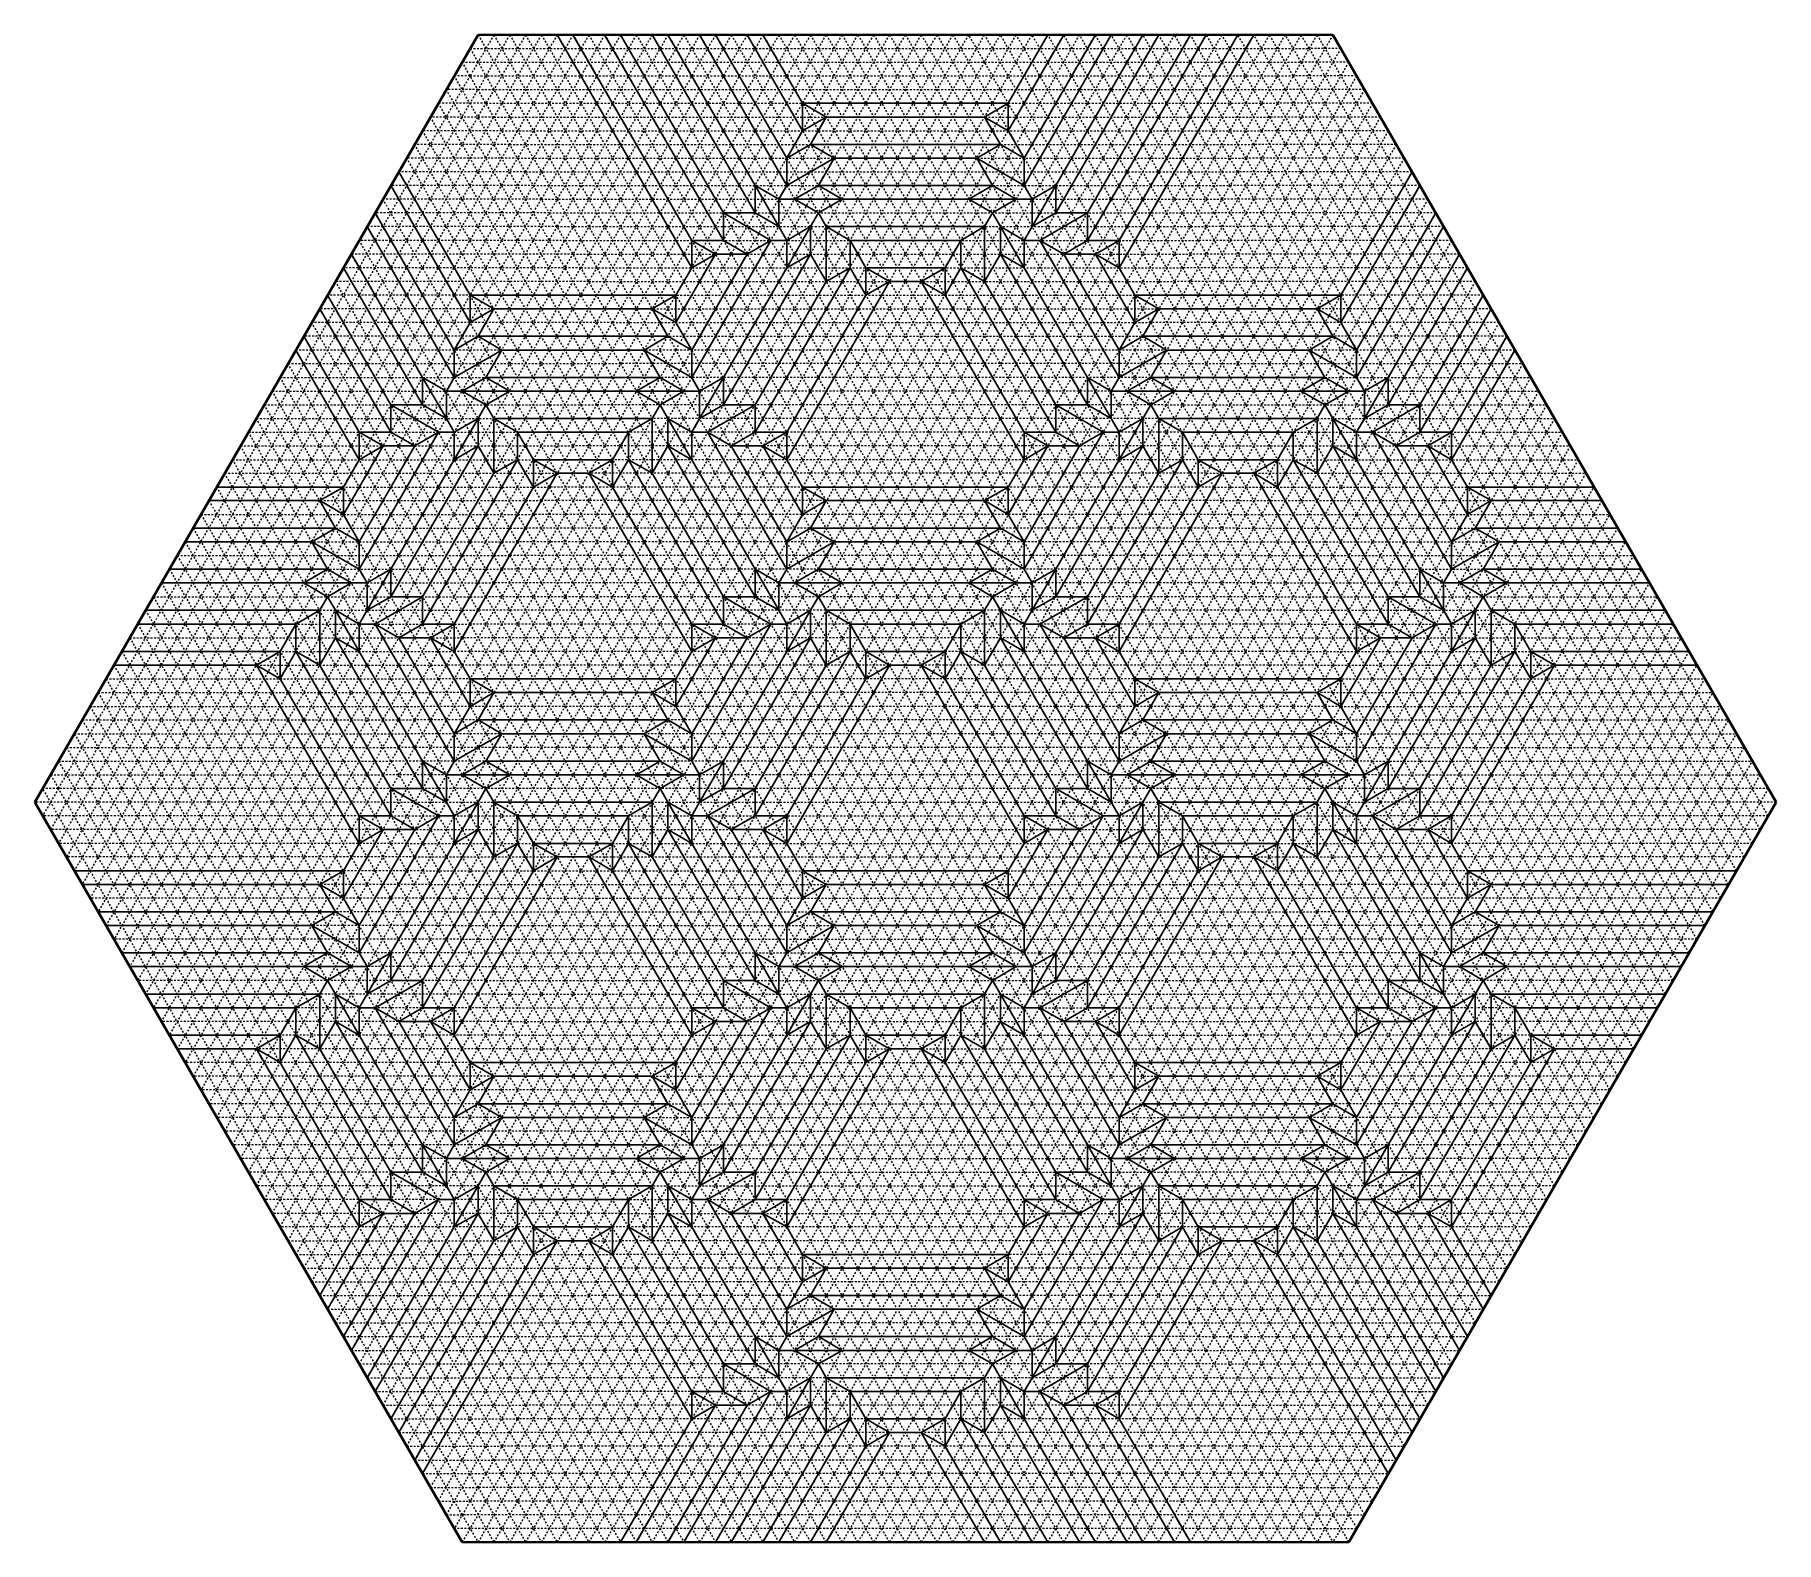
# Model space of a CAD drawing. Header units: inches. Extents: x -26 to 84, y -10 to 85.
import ezdxf

# ---------------------------------------------------------------- set-up
doc = ezdxf.new("R2010")
doc.units = ezdxf.units.IN
doc.header["$LTSCALE"] = 0.01
doc.header["$MEASUREMENT"] = 0
doc.linetypes.add('ACAD_ISO02W100', pattern=[15, 12, -3])
doc.layers.add('ValleyFold', color=7, linetype='ACAD_ISO02W100', lineweight=15)

msp = doc.modelspace()

# ---------------------------------------------------------------- linework, layer by layer
at = {"lineweight": 40}
for p, q in [((-26.27, 36.39), (1.73, 84.89)), ((1.73, 84.89), (55.73, 84.89)), ((55.73, 84.89), (83.73, 36.39)), ((0.73, -10.37), (-26.27, 36.39)), ((83.73, 36.39), (56.73, -10.37)), ((56.73, -10.37), (0.73, -10.37))]:
    msp.add_line(p, q, dxfattribs=at)
at = {"color": 5, "lineweight": 30}
for p, q in [((15.23, 70.17), (6.73, 84.89)), ((17.23, 71.9), (9.73, 84.89)), ((19.23, 73.63), (12.73, 84.89)), ((21.23, 75.36), (15.73, 84.89)), ((22.23, 80.56), (19.73, 84.89)), ((37.73, 84.89), (35.23, 80.56)), ((41.73, 84.89), (36.23, 75.36)), ((44.73, 84.89), (38.23, 73.63)), ((47.73, 84.89), (40.23, 71.9)), ((50.73, 84.89), (42.23, 70.17)), ((22.23, 78.83), (22.23, 80.56)), ((22.23, 80.56), (35.23, 80.56)), ((35.23, 78.83), (35.23, 80.56)), ((23.73, 79.69), (22.23, 78.83)), ((33.73, 79.69), (35.23, 78.83)), ((22.23, 78.83), (21.23, 77.1)), ((35.23, 78.83), (36.23, 77.1)), ((22.73, 77.96), (34.73, 77.96)), ((24.23, 77.1), (23.23, 75.36)), ((33.23, 77.1), (34.23, 75.36)), ((1.23, 68.44), (-3.27, 76.23)), ((60.73, 76.23), (56.23, 68.44)), ((20.73, 72.77), (19.23, 75.36)), ((23.23, 75.36), (21.73, 74.5)), ((23.23, 75.36), (34.23, 75.36)), ((34.23, 75.36), (35.73, 74.5)), ((36.73, 72.77), (38.23, 75.36)), ((21.73, 74.5), (20.73, 74.5)), ((21.73, 74.5), (24.73, 74.5)), ((35.73, 74.5), (32.73, 74.5)), ((35.73, 74.5), (36.73, 74.5)), ((0.23, 63.24), (-5.27, 72.77)), ((17.23, 73.63), (19.23, 73.63)), ((19.23, 73.63), (20.73, 72.77)), ((20.73, 72.77), (21.23, 71.9)), ((22.73, 72.77), (21.23, 70.17)), ((22.73, 72.77), (23.23, 73.63)), ((22.73, 71.03), (22.73, 72.77)), ((23.73, 72.77), (33.73, 72.77)), ((34.73, 72.77), (34.23, 73.63)), ((34.73, 72.77), (36.23, 70.17)), ((34.73, 71.03), (34.73, 72.77)), ((36.73, 72.77), (36.23, 71.9)), ((38.23, 73.63), (36.73, 72.77)), ((40.23, 73.63), (38.23, 73.63)), ((62.73, 72.77), (57.23, 63.24)), ((20.23, 71.9), (15.23, 63.24)), ((15.23, 71.9), (16.73, 71.03)), ((26.23, 70.17), (25.23, 71.9)), ((31.23, 70.17), (32.23, 71.9)), ((42.23, 63.24), (37.23, 71.9)), ((42.23, 71.9), (40.73, 71.03)), ((16.73, 71.03), (15.23, 70.17)), ((16.73, 71.03), (18.73, 71.03)), ((22.73, 71.03), (17.23, 61.51)), ((23.73, 69.3), (22.73, 71.03)), ((33.73, 69.3), (34.73, 71.03)), ((40.23, 61.51), (34.73, 71.03)), ((40.73, 71.03), (38.73, 71.03)), ((40.73, 71.03), (42.23, 70.17)), ((-1.77, 61.51), (-6.77, 70.17)), ((15.23, 70.17), (14.23, 68.44)), ((25.23, 70.17), (19.23, 59.78)), ((27.73, 69.3), (21.23, 58.04)), ((26.23, 68.44), (26.23, 70.17)), ((26.23, 70.17), (27.73, 69.3)), ((27.73, 69.3), (29.73, 69.3)), ((31.23, 70.17), (29.73, 69.3)), ((36.23, 58.04), (29.73, 69.3)), ((31.23, 68.44), (31.23, 70.17)), ((38.23, 59.78), (32.23, 70.17)), ((43.23, 68.44), (42.23, 70.17)), ((64.23, 70.17), (59.23, 61.51)), ((1.23, 68.44), (14.23, 68.44)), ((1.23, 66.7), (1.23, 68.44)), ((14.23, 66.7), (14.23, 68.44)), ((43.23, 66.7), (43.23, 68.44)), ((43.23, 68.44), (56.23, 68.44)), ((56.23, 66.7), (56.23, 68.44)), ((-3.77, 59.78), (-8.27, 67.57)), ((2.73, 67.57), (1.23, 66.7)), ((12.73, 67.57), (14.23, 66.7)), ((44.73, 67.57), (43.23, 66.7)), ((54.73, 67.57), (56.23, 66.7)), ((65.73, 67.57), (61.23, 59.78)), ((1.23, 66.7), (0.23, 64.97)), ((14.23, 66.7), (15.23, 64.97)), ((43.23, 66.7), (42.23, 64.97)), ((56.23, 66.7), (57.23, 64.97)), ((-5.77, 58.04), (-9.77, 64.97)), ((1.73, 65.84), (13.73, 65.84)), ((3.23, 64.97), (2.23, 63.24)), ((12.23, 64.97), (13.23, 63.24)), ((43.73, 65.84), (55.73, 65.84)), ((45.23, 64.97), (44.23, 63.24)), ((54.23, 64.97), (55.23, 63.24)), ((67.23, 64.97), (63.23, 58.04)), ((-0.27, 60.64), (-1.77, 63.24)), ((2.23, 63.24), (0.73, 62.37)), ((2.23, 63.24), (13.23, 63.24)), ((13.23, 63.24), (14.73, 62.37)), ((15.73, 60.64), (17.23, 63.24)), ((41.73, 60.64), (40.23, 63.24)), ((44.23, 63.24), (42.73, 62.37)), ((44.23, 63.24), (55.23, 63.24)), ((55.23, 63.24), (56.73, 62.37)), ((57.73, 60.64), (59.23, 63.24)), ((0.73, 62.37), (-0.27, 62.37)), ((0.73, 62.37), (3.73, 62.37)), ((14.73, 62.37), (11.73, 62.37)), ((14.73, 62.37), (15.73, 62.37)), ((42.73, 62.37), (41.73, 62.37)), ((42.73, 62.37), (45.73, 62.37)), ((56.73, 62.37), (53.73, 62.37)), ((56.73, 62.37), (57.73, 62.37)), ((-3.77, 61.51), (-1.77, 61.51)), ((-1.77, 61.51), (-0.27, 60.64)), ((-0.27, 60.64), (0.23, 59.78)), ((1.73, 60.64), (0.23, 58.04)), ((1.73, 60.64), (2.23, 61.51)), ((1.73, 58.91), (1.73, 60.64)), ((2.73, 60.64), (12.73, 60.64)), ((13.73, 60.64), (13.23, 61.51)), ((13.73, 60.64), (15.23, 58.04)), ((13.73, 58.91), (13.73, 60.64)), ((15.73, 60.64), (15.23, 59.78)), ((17.23, 61.51), (15.73, 60.64)), ((19.23, 61.51), (17.23, 61.51)), ((38.23, 61.51), (40.23, 61.51)), ((40.23, 61.51), (41.73, 60.64)), ((41.73, 60.64), (42.23, 59.78)), ((43.73, 60.64), (42.23, 58.04)), ((43.73, 60.64), (44.23, 61.51)), ((43.73, 58.91), (43.73, 60.64)), ((44.73, 60.64), (54.73, 60.64)), ((55.73, 60.64), (55.23, 61.51)), ((55.73, 60.64), (57.23, 58.04)), ((55.73, 58.91), (55.73, 60.64)), ((57.73, 60.64), (57.23, 59.78)), ((59.23, 61.51), (57.73, 60.64)), ((61.23, 61.51), (59.23, 61.51)), ((-0.77, 59.78), (-5.77, 51.12)), ((-5.77, 59.78), (-4.27, 58.91)), ((5.23, 58.04), (4.23, 59.78)), ((10.23, 58.04), (11.23, 59.78)), ((21.23, 51.12), (16.23, 59.78)), ((21.23, 59.78), (19.73, 58.91)), ((41.23, 59.78), (36.23, 51.12)), ((36.23, 59.78), (37.73, 58.91)), ((47.23, 58.04), (46.23, 59.78)), ((52.23, 58.04), (53.23, 59.78)), ((63.23, 51.12), (58.23, 59.78)), ((63.23, 59.78), (61.73, 58.91)), ((-4.27, 58.91), (-5.77, 58.04)), ((-4.27, 58.91), (-2.27, 58.91)), ((1.73, 58.91), (-3.77, 49.38)), ((2.73, 57.18), (1.73, 58.91)), ((12.73, 57.18), (13.73, 58.91)), ((19.23, 49.38), (13.73, 58.91)), ((19.73, 58.91), (17.73, 58.91)), ((19.73, 58.91), (21.23, 58.04)), ((37.73, 58.91), (36.23, 58.04)), ((37.73, 58.91), (39.73, 58.91)), ((43.73, 58.91), (38.23, 49.38)), ((44.73, 57.18), (43.73, 58.91)), ((54.73, 57.18), (55.73, 58.91)), ((61.23, 49.38), (55.73, 58.91)), ((61.73, 58.91), (59.73, 58.91)), ((61.73, 58.91), (63.23, 58.04)), ((-5.77, 58.04), (-6.77, 56.31)), ((4.23, 58.04), (-1.77, 47.65)), ((5.23, 56.31), (5.23, 58.04)), ((5.23, 58.04), (6.73, 57.18)), ((10.23, 58.04), (8.73, 57.18)), ((10.23, 56.31), (10.23, 58.04)), ((17.23, 47.65), (11.23, 58.04)), ((22.23, 56.31), (21.23, 58.04)), ((36.23, 58.04), (35.23, 56.31)), ((46.23, 58.04), (40.23, 47.65)), ((47.23, 56.31), (47.23, 58.04)), ((47.23, 58.04), (48.73, 57.18)), ((52.23, 58.04), (50.73, 57.18)), ((52.23, 56.31), (52.23, 58.04)), ((59.23, 47.65), (53.23, 58.04)), ((64.23, 56.31), (63.23, 58.04)), ((-14.77, 56.31), (-6.77, 56.31)), ((-6.77, 54.58), (-6.77, 56.31)), ((6.73, 57.18), (0.23, 45.92)), ((6.73, 57.18), (8.73, 57.18)), ((15.23, 45.92), (8.73, 57.18)), ((22.23, 54.58), (22.23, 56.31)), ((22.23, 56.31), (35.23, 56.31)), ((35.23, 54.58), (35.23, 56.31)), ((48.73, 57.18), (42.23, 45.92)), ((48.73, 57.18), (50.73, 57.18)), ((57.23, 45.92), (50.73, 57.18)), ((64.23, 54.58), (64.23, 56.31)), ((64.23, 56.31), (72.23, 56.31)), ((-8.27, 55.45), (-6.77, 54.58)), ((23.73, 55.45), (22.23, 54.58)), ((33.73, 55.45), (35.23, 54.58)), ((65.73, 55.45), (64.23, 54.58)), ((-6.77, 54.58), (-5.77, 52.85)), ((22.23, 54.58), (21.23, 52.85)), ((35.23, 54.58), (36.23, 52.85)), ((64.23, 54.58), (63.23, 52.85)), ((-16.27, 53.71), (-7.27, 53.71)), ((-8.77, 52.85), (-7.77, 51.12)), ((22.73, 53.71), (34.73, 53.71)), ((24.23, 52.85), (23.23, 51.12)), ((33.23, 52.85), (34.23, 51.12)), ((64.73, 53.71), (73.73, 53.71)), ((66.23, 52.85), (65.23, 51.12)), ((-17.77, 51.12), (-7.77, 51.12)), ((-7.77, 51.12), (-6.27, 50.25)), ((-5.27, 48.52), (-3.77, 51.12)), ((20.73, 48.52), (19.23, 51.12)), ((23.23, 51.12), (21.73, 50.25)), ((23.23, 51.12), (34.23, 51.12)), ((34.23, 51.12), (35.73, 50.25)), ((36.73, 48.52), (38.23, 51.12)), ((62.73, 48.52), (61.23, 51.12)), ((65.23, 51.12), (63.73, 50.25)), ((65.23, 51.12), (75.23, 51.12)), ((-6.27, 50.25), (-9.27, 50.25)), ((-6.27, 50.25), (-5.27, 50.25)), ((21.73, 50.25), (20.73, 50.25)), ((21.73, 50.25), (24.73, 50.25)), ((35.73, 50.25), (32.73, 50.25)), ((35.73, 50.25), (36.73, 50.25)), ((63.73, 50.25), (62.73, 50.25)), ((63.73, 50.25), (66.73, 50.25)), ((-19.27, 48.52), (-8.27, 48.52)), ((-7.27, 48.52), (-7.77, 49.38)), ((-7.27, 48.52), (-5.77, 45.92)), ((-7.27, 46.78), (-7.27, 48.52)), ((-5.27, 48.52), (-5.77, 47.65)), ((-3.77, 49.38), (-5.27, 48.52)), ((-1.77, 49.38), (-3.77, 49.38)), ((17.23, 49.38), (19.23, 49.38)), ((19.23, 49.38), (20.73, 48.52)), ((20.73, 48.52), (21.23, 47.65)), ((22.73, 48.52), (21.23, 45.92)), ((22.73, 48.52), (23.23, 49.38)), ((22.73, 46.78), (22.73, 48.52)), ((23.73, 48.52), (33.73, 48.52)), ((34.73, 48.52), (34.23, 49.38)), ((34.73, 48.52), (36.23, 45.92)), ((34.73, 46.78), (34.73, 48.52)), ((36.73, 48.52), (36.23, 47.65)), ((38.23, 49.38), (36.73, 48.52)), ((40.23, 49.38), (38.23, 49.38)), ((59.23, 49.38), (61.23, 49.38)), ((61.23, 49.38), (62.73, 48.52)), ((62.73, 48.52), (63.23, 47.65)), ((64.73, 48.52), (63.23, 45.92)), ((64.73, 48.52), (65.23, 49.38)), ((64.73, 46.78), (64.73, 48.52)), ((65.73, 48.52), (76.73, 48.52)), ((-10.77, 45.92), (-9.77, 47.65)), ((0.23, 38.99), (-4.77, 47.65)), ((0.23, 47.65), (-1.27, 46.78)), ((20.23, 47.65), (15.23, 38.99)), ((15.23, 47.65), (16.73, 46.78)), ((26.23, 45.92), (25.23, 47.65)), ((31.23, 45.92), (32.23, 47.65)), ((42.23, 38.99), (37.23, 47.65)), ((42.23, 47.65), (40.73, 46.78)), ((62.23, 47.65), (57.23, 38.99)), ((57.23, 47.65), (58.73, 46.78)), ((68.23, 45.92), (67.23, 47.65)), ((-8.27, 45.05), (-7.27, 46.78)), ((-1.77, 37.26), (-7.27, 46.78)), ((-1.27, 46.78), (-3.27, 46.78)), ((-1.27, 46.78), (0.23, 45.92)), ((16.73, 46.78), (15.23, 45.92)), ((16.73, 46.78), (18.73, 46.78)), ((22.73, 46.78), (17.23, 37.26)), ((23.73, 45.05), (22.73, 46.78)), ((33.73, 45.05), (34.73, 46.78)), ((40.23, 37.26), (34.73, 46.78)), ((40.73, 46.78), (38.73, 46.78)), ((40.73, 46.78), (42.23, 45.92)), ((58.73, 46.78), (57.23, 45.92)), ((58.73, 46.78), (60.73, 46.78)), ((64.73, 46.78), (59.23, 37.26)), ((65.73, 45.05), (64.73, 46.78)), ((-10.77, 45.92), (-12.27, 45.05)), ((-10.77, 44.19), (-10.77, 45.92)), ((-3.77, 35.53), (-9.77, 45.92)), ((1.23, 44.19), (0.23, 45.92)), ((15.23, 45.92), (14.23, 44.19)), ((25.23, 45.92), (19.23, 35.53)), ((26.23, 45.92), (27.73, 45.05)), ((26.23, 44.19), (26.23, 45.92)), ((31.23, 45.92), (29.73, 45.05)), ((31.23, 44.19), (31.23, 45.92)), ((38.23, 35.53), (32.23, 45.92)), ((43.23, 44.19), (42.23, 45.92)), ((57.23, 45.92), (56.23, 44.19)), ((67.23, 45.92), (61.23, 35.53)), ((68.23, 44.19), (68.23, 45.92)), ((68.23, 45.92), (69.73, 45.05)), ((-21.27, 45.05), (-12.27, 45.05)), ((-5.77, 33.79), (-12.27, 45.05)), ((1.23, 44.19), (14.23, 44.19)), ((1.23, 42.45), (1.23, 44.19)), ((14.23, 42.45), (14.23, 44.19)), ((27.73, 45.05), (21.23, 33.79)), ((27.73, 45.05), (29.73, 45.05)), ((36.23, 33.79), (29.73, 45.05)), ((43.23, 42.45), (43.23, 44.19)), ((43.23, 44.19), (56.23, 44.19)), ((56.23, 42.45), (56.23, 44.19)), ((69.73, 45.05), (63.23, 33.79)), ((69.73, 45.05), (78.73, 45.05)), ((2.73, 43.32), (1.23, 42.45)), ((12.73, 43.32), (14.23, 42.45)), ((44.73, 43.32), (43.23, 42.45)), ((54.73, 43.32), (56.23, 42.45)), ((1.23, 42.45), (0.23, 40.72)), ((14.23, 42.45), (15.23, 40.72)), ((43.23, 42.45), (42.23, 40.72)), ((56.23, 42.45), (57.23, 40.72)), ((1.73, 41.59), (13.73, 41.59)), ((3.23, 40.72), (2.23, 38.99)), ((12.23, 40.72), (13.23, 38.99)), ((43.73, 41.59), (55.73, 41.59)), ((45.23, 40.72), (44.23, 38.99)), ((54.23, 40.72), (55.23, 38.99)), ((-0.27, 36.39), (-1.77, 38.99)), ((2.23, 38.99), (0.73, 38.12)), ((2.23, 38.99), (13.23, 38.99)), ((13.23, 38.99), (14.73, 38.12)), ((15.73, 36.39), (17.23, 38.99)), ((41.73, 36.39), (40.23, 38.99)), ((44.23, 38.99), (42.73, 38.12)), ((44.23, 38.99), (55.23, 38.99)), ((55.23, 38.99), (56.73, 38.12)), ((57.73, 36.39), (59.23, 38.99)), ((0.73, 38.12), (-0.27, 38.12)), ((0.73, 38.12), (3.73, 38.12)), ((14.73, 38.12), (11.73, 38.12)), ((14.73, 38.12), (15.73, 38.12)), ((42.73, 38.12), (41.73, 38.12)), ((42.73, 38.12), (45.73, 38.12)), ((56.73, 38.12), (53.73, 38.12)), ((56.73, 38.12), (57.73, 38.12)), ((-3.77, 37.26), (-1.77, 37.26)), ((-1.77, 37.26), (-0.27, 36.39)), ((-0.27, 36.39), (0.23, 35.53)), ((1.73, 36.39), (0.23, 33.79)), ((1.73, 36.39), (2.23, 37.26)), ((1.73, 34.66), (1.73, 36.39)), ((2.73, 36.39), (12.73, 36.39)), ((13.73, 36.39), (13.23, 37.26)), ((13.73, 34.66), (13.73, 36.39)), ((13.73, 36.39), (15.23, 33.79)), ((15.73, 36.39), (15.23, 35.53)), ((17.23, 37.26), (15.73, 36.39)), ((19.23, 37.26), (17.23, 37.26)), ((38.23, 37.26), (40.23, 37.26)), ((40.23, 37.26), (41.73, 36.39)), ((41.73, 36.39), (42.23, 35.53)), ((43.73, 36.39), (42.23, 33.79)), ((43.73, 36.39), (44.23, 37.26)), ((43.73, 34.66), (43.73, 36.39)), ((44.73, 36.39), (54.73, 36.39)), ((55.73, 36.39), (55.23, 37.26)), ((55.73, 36.39), (57.23, 33.79)), ((55.73, 34.66), (55.73, 36.39)), ((57.73, 36.39), (57.23, 35.53)), ((59.23, 37.26), (57.73, 36.39)), ((61.23, 37.26), (59.23, 37.26)), ((-5.77, 35.53), (-4.27, 34.66)), ((-0.77, 35.53), (-5.77, 26.87)), ((5.23, 33.79), (4.23, 35.53)), ((10.23, 33.79), (11.23, 35.53)), ((21.23, 26.87), (16.23, 35.53)), ((21.23, 35.53), (19.73, 34.66)), ((41.23, 35.53), (36.23, 26.87)), ((36.23, 35.53), (37.73, 34.66)), ((47.23, 33.79), (46.23, 35.53)), ((52.23, 33.79), (53.23, 35.53)), ((63.23, 26.87), (58.23, 35.53)), ((63.23, 35.53), (61.73, 34.66)), ((-4.27, 34.66), (-5.77, 33.79)), ((-4.27, 34.66), (-2.27, 34.66)), ((1.73, 34.66), (-3.77, 25.13)), ((2.73, 32.93), (1.73, 34.66)), ((12.73, 32.93), (13.73, 34.66)), ((19.23, 25.13), (13.73, 34.66)), ((19.73, 34.66), (17.73, 34.66)), ((19.73, 34.66), (21.23, 33.79)), ((37.73, 34.66), (36.23, 33.79)), ((37.73, 34.66), (39.73, 34.66)), ((43.73, 34.66), (38.23, 25.13)), ((44.73, 32.93), (43.73, 34.66)), ((54.73, 32.93), (55.73, 34.66)), ((61.23, 25.13), (55.73, 34.66)), ((61.73, 34.66), (59.73, 34.66)), ((61.73, 34.66), (63.23, 33.79)), ((-5.77, 33.79), (-6.77, 32.06)), ((4.23, 33.79), (-1.77, 23.4)), ((5.23, 32.06), (5.23, 33.79)), ((5.23, 33.79), (6.73, 32.93)), ((10.23, 33.79), (8.73, 32.93)), ((10.23, 32.06), (10.23, 33.79)), ((17.23, 23.4), (11.23, 33.79)), ((22.23, 32.06), (21.23, 33.79)), ((36.23, 33.79), (35.23, 32.06)), ((46.23, 33.79), (40.23, 23.4)), ((47.23, 32.06), (47.23, 33.79)), ((47.23, 33.79), (48.73, 32.93)), ((52.23, 33.79), (50.73, 32.93)), ((52.23, 32.06), (52.23, 33.79)), ((59.23, 23.4), (53.23, 33.79)), ((64.23, 32.06), (63.23, 33.79)), ((-23.77, 32.06), (-6.77, 32.06)), ((-6.77, 30.33), (-6.77, 32.06)), ((6.73, 32.93), (0.23, 21.67)), ((6.73, 32.93), (8.73, 32.93)), ((15.23, 21.67), (8.73, 32.93)), ((22.23, 30.33), (22.23, 32.06)), ((22.23, 32.06), (35.23, 32.06)), ((35.23, 30.33), (35.23, 32.06)), ((48.73, 32.93), (42.23, 21.67)), ((48.73, 32.93), (50.73, 32.93)), ((57.23, 21.67), (50.73, 32.93)), ((64.23, 30.33), (64.23, 32.06)), ((64.23, 32.06), (81.23, 32.06)), ((-8.27, 31.2), (-6.77, 30.33)), ((23.73, 31.2), (22.23, 30.33)), ((33.73, 31.2), (35.23, 30.33)), ((65.73, 31.2), (64.23, 30.33)), ((-6.77, 30.33), (-5.77, 28.6)), ((22.23, 30.33), (21.23, 28.6)), ((35.23, 30.33), (36.23, 28.6)), ((64.23, 30.33), (63.23, 28.6)), ((-22.27, 29.46), (-7.27, 29.46)), ((22.73, 29.46), (34.73, 29.46)), ((64.73, 29.46), (79.73, 29.46)), ((-8.77, 28.6), (-7.77, 26.87)), ((24.23, 28.6), (23.23, 26.87)), ((33.23, 28.6), (34.23, 26.87)), ((66.23, 28.6), (65.23, 26.87)), ((-20.77, 26.87), (-7.77, 26.87)), ((-7.77, 26.87), (-6.27, 26)), ((-5.27, 24.27), (-3.77, 26.87)), ((20.73, 24.27), (19.23, 26.87)), ((23.23, 26.87), (21.73, 26)), ((23.23, 26.87), (34.23, 26.87)), ((34.23, 26.87), (35.73, 26)), ((36.73, 24.27), (38.23, 26.87)), ((62.73, 24.27), (61.23, 26.87)), ((65.23, 26.87), (63.73, 26)), ((65.23, 26.87), (78.23, 26.87)), ((-6.27, 26), (-9.27, 26)), ((-6.27, 26), (-5.27, 26)), ((21.73, 26), (20.73, 26)), ((21.73, 26), (24.73, 26)), ((35.73, 26), (32.73, 26)), ((35.73, 26), (36.73, 26)), ((63.73, 26), (62.73, 26)), ((63.73, 26), (66.73, 26)), ((-19.27, 24.27), (-8.27, 24.27)), ((-7.27, 24.27), (-7.77, 25.13)), ((-7.27, 24.27), (-5.77, 21.67)), ((-7.27, 22.54), (-7.27, 24.27)), ((-5.27, 24.27), (-5.77, 23.4)), ((-3.77, 25.13), (-5.27, 24.27)), ((-1.77, 25.13), (-3.77, 25.13)), ((17.23, 25.13), (19.23, 25.13)), ((19.23, 25.13), (20.73, 24.27)), ((20.73, 24.27), (21.23, 23.4)), ((22.73, 24.27), (21.23, 21.67)), ((22.73, 24.27), (23.23, 25.13)), ((22.73, 22.54), (22.73, 24.27)), ((23.73, 24.27), (33.73, 24.27)), ((34.73, 24.27), (34.23, 25.13)), ((34.73, 24.27), (36.23, 21.67)), ((34.73, 22.54), (34.73, 24.27)), ((36.73, 24.27), (36.23, 23.4)), ((38.23, 25.13), (36.73, 24.27)), ((40.23, 25.13), (38.23, 25.13)), ((59.23, 25.13), (61.23, 25.13)), ((61.23, 25.13), (62.73, 24.27)), ((62.73, 24.27), (63.23, 23.4)), ((64.73, 24.27), (63.23, 21.67)), ((64.73, 24.27), (65.23, 25.13)), ((64.73, 22.54), (64.73, 24.27)), ((65.73, 24.27), (76.73, 24.27)), ((-10.77, 21.67), (-9.77, 23.4)), ((0.23, 14.74), (-4.77, 23.4)), ((0.23, 23.4), (-1.27, 22.54)), ((15.23, 23.4), (16.73, 22.54)), ((20.23, 23.4), (15.23, 14.74)), ((26.23, 21.67), (25.23, 23.4)), ((31.23, 21.67), (32.23, 23.4)), ((42.23, 14.74), (37.23, 23.4)), ((42.23, 23.4), (40.73, 22.54)), ((57.23, 23.4), (58.73, 22.54)), ((62.23, 23.4), (57.23, 14.74)), ((68.23, 21.67), (67.23, 23.4)), ((-8.27, 20.8), (-7.27, 22.54)), ((-1.77, 13.01), (-7.27, 22.54)), ((-1.27, 22.54), (-3.27, 22.54)), ((-1.27, 22.54), (0.23, 21.67)), ((16.73, 22.54), (15.23, 21.67)), ((16.73, 22.54), (18.73, 22.54)), ((22.73, 22.54), (17.23, 13.01)), ((23.73, 20.8), (22.73, 22.54)), ((33.73, 20.8), (34.73, 22.54)), ((40.23, 13.01), (34.73, 22.54)), ((40.73, 22.54), (38.73, 22.54)), ((40.73, 22.54), (42.23, 21.67)), ((58.73, 22.54), (57.23, 21.67)), ((58.73, 22.54), (60.73, 22.54)), ((64.73, 22.54), (59.23, 13.01)), ((65.73, 20.8), (64.73, 22.54)), ((-10.77, 21.67), (-12.27, 20.8)), ((-10.77, 19.94), (-10.77, 21.67)), ((-3.77, 11.28), (-9.77, 21.67)), ((1.23, 19.94), (0.23, 21.67)), ((15.23, 21.67), (14.23, 19.94)), ((25.23, 21.67), (19.23, 11.28)), ((26.23, 21.67), (27.73, 20.8)), ((26.23, 19.94), (26.23, 21.67)), ((31.23, 21.67), (29.73, 20.8)), ((31.23, 19.94), (31.23, 21.67)), ((38.23, 11.28), (32.23, 21.67)), ((43.23, 19.94), (42.23, 21.67)), ((57.23, 21.67), (56.23, 19.94)), ((67.23, 21.67), (61.23, 11.28)), ((68.23, 19.94), (68.23, 21.67)), ((68.23, 21.67), (69.73, 20.8)), ((-17.27, 20.8), (-12.27, 20.8)), ((-5.77, 9.55), (-12.27, 20.8)), ((1.23, 19.94), (14.23, 19.94)), ((1.23, 18.21), (1.23, 19.94)), ((14.23, 18.21), (14.23, 19.94)), ((27.73, 20.8), (21.23, 9.55)), ((27.73, 20.8), (29.73, 20.8)), ((36.23, 9.55), (29.73, 20.8)), ((43.23, 18.21), (43.23, 19.94)), ((43.23, 19.94), (56.23, 19.94)), ((56.23, 18.21), (56.23, 19.94)), ((69.73, 20.8), (63.23, 9.55)), ((69.73, 20.8), (74.73, 20.8)), ((2.73, 19.07), (1.23, 18.21)), ((12.73, 19.07), (14.23, 18.21)), ((44.73, 19.07), (43.23, 18.21)), ((54.73, 19.07), (56.23, 18.21)), ((1.23, 18.21), (0.23, 16.47)), ((14.23, 18.21), (15.23, 16.47)), ((43.23, 18.21), (42.23, 16.47)), ((56.23, 18.21), (57.23, 16.47)), ((1.73, 17.34), (13.73, 17.34)), ((43.73, 17.34), (55.73, 17.34)), ((3.23, 16.47), (2.23, 14.74)), ((12.23, 16.47), (13.23, 14.74)), ((45.23, 16.47), (44.23, 14.74)), ((54.23, 16.47), (55.23, 14.74)), ((-0.27, 12.14), (-1.77, 14.74)), ((2.23, 14.74), (0.73, 13.88)), ((2.23, 14.74), (13.23, 14.74)), ((13.23, 14.74), (14.73, 13.88)), ((15.73, 12.14), (17.23, 14.74)), ((41.73, 12.14), (40.23, 14.74)), ((44.23, 14.74), (42.73, 13.88)), ((44.23, 14.74), (55.23, 14.74)), ((55.23, 14.74), (56.73, 13.88)), ((57.73, 12.14), (59.23, 14.74)), ((0.73, 13.88), (-0.27, 13.88)), ((0.73, 13.88), (3.73, 13.88)), ((14.73, 13.88), (11.73, 13.88)), ((14.73, 13.88), (15.73, 13.88)), ((42.73, 13.88), (41.73, 13.88)), ((42.73, 13.88), (45.73, 13.88)), ((56.73, 13.88), (53.73, 13.88)), ((56.73, 13.88), (57.73, 13.88)), ((-3.77, 13.01), (-1.77, 13.01)), ((-1.77, 13.01), (-0.27, 12.14)), ((-0.27, 12.14), (0.23, 11.28)), ((1.73, 12.14), (0.23, 9.55)), ((1.73, 12.14), (2.23, 13.01)), ((1.73, 10.41), (1.73, 12.14)), ((2.73, 12.14), (12.73, 12.14)), ((13.73, 12.14), (13.23, 13.01)), ((13.73, 12.14), (15.23, 9.55)), ((13.73, 10.41), (13.73, 12.14)), ((15.73, 12.14), (15.23, 11.28)), ((17.23, 13.01), (15.73, 12.14)), ((19.23, 13.01), (17.23, 13.01)), ((38.23, 13.01), (40.23, 13.01)), ((40.23, 13.01), (41.73, 12.14)), ((41.73, 12.14), (42.23, 11.28)), ((43.73, 12.14), (42.23, 9.55)), ((43.73, 12.14), (44.23, 13.01)), ((43.73, 10.41), (43.73, 12.14)), ((44.73, 12.14), (54.73, 12.14)), ((55.73, 12.14), (55.23, 13.01)), ((55.73, 12.14), (57.23, 9.55)), ((55.73, 10.41), (55.73, 12.14)), ((57.73, 12.14), (57.23, 11.28)), ((59.23, 13.01), (57.73, 12.14)), ((61.23, 13.01), (59.23, 13.01)), ((-0.77, 11.28), (-6.27, 1.75)), ((-5.77, 11.28), (-4.27, 10.41)), ((5.23, 9.55), (4.23, 11.28)), ((10.23, 9.55), (11.23, 11.28)), ((21.23, 2.62), (16.23, 11.28)), ((21.23, 11.28), (19.73, 10.41)), ((36.23, 11.28), (37.73, 10.41)), ((41.23, 11.28), (36.23, 2.62)), ((47.23, 9.55), (46.23, 11.28)), ((52.23, 9.55), (53.23, 11.28)), ((63.73, 1.75), (58.23, 11.28)), ((63.23, 11.28), (61.73, 10.41)), ((-4.27, 10.41), (-5.77, 9.55)), ((1.73, 10.41), (-4.77, -0.85)), ((-4.27, 10.41), (-2.27, 10.41)), ((2.73, 8.68), (1.73, 10.41)), ((12.73, 8.68), (13.73, 10.41)), ((19.23, 0.89), (13.73, 10.41)), ((19.73, 10.41), (17.73, 10.41)), ((19.73, 10.41), (21.23, 9.55)), ((37.73, 10.41), (36.23, 9.55)), ((37.73, 10.41), (39.73, 10.41)), ((43.73, 10.41), (38.23, 0.89)), ((44.73, 8.68), (43.73, 10.41)), ((54.73, 8.68), (55.73, 10.41)), ((62.23, -0.85), (55.73, 10.41)), ((61.73, 10.41), (59.73, 10.41)), ((61.73, 10.41), (63.23, 9.55)), ((-5.77, 9.55), (-8.27, 5.22)), ((4.23, 9.55), (-3.27, -3.44)), ((5.23, 7.81), (5.23, 9.55)), ((5.23, 9.55), (6.73, 8.68)), ((10.23, 9.55), (8.73, 8.68)), ((10.23, 7.81), (10.23, 9.55)), ((17.23, -0.85), (11.23, 9.55)), ((22.23, 7.81), (21.23, 9.55)), ((36.23, 9.55), (35.23, 7.81)), ((46.23, 9.55), (40.23, -0.85)), ((47.23, 7.81), (47.23, 9.55)), ((47.23, 9.55), (48.73, 8.68)), ((52.23, 9.55), (50.73, 8.68)), ((52.23, 7.81), (52.23, 9.55)), ((60.73, -3.44), (53.23, 9.55)), ((65.73, 5.22), (63.23, 9.55)), ((6.73, 8.68), (-1.77, -6.04)), ((6.73, 8.68), (8.73, 8.68)), ((15.23, -2.58), (8.73, 8.68)), ((22.23, 7.81), (35.23, 7.81)), ((22.23, 6.08), (22.23, 7.81)), ((35.23, 6.08), (35.23, 7.81)), ((48.73, 8.68), (42.23, -2.58)), ((48.73, 8.68), (50.73, 8.68)), ((59.23, -6.04), (50.73, 8.68)), ((23.73, 6.95), (22.23, 6.08)), ((33.73, 6.95), (35.23, 6.08)), ((22.23, 6.08), (21.23, 4.35)), ((35.23, 6.08), (36.23, 4.35)), ((22.73, 5.22), (34.73, 5.22)), ((24.23, 4.35), (23.23, 2.62)), ((33.23, 4.35), (34.23, 2.62)), ((20.73, 0.02), (19.23, 2.62)), ((23.23, 2.62), (21.73, 1.75)), ((23.23, 2.62), (34.23, 2.62)), ((34.23, 2.62), (35.73, 1.75)), ((36.73, 0.02), (38.23, 2.62)), ((21.73, 1.75), (20.73, 1.75)), ((21.73, 1.75), (24.73, 1.75)), ((35.73, 1.75), (32.73, 1.75)), ((35.73, 1.75), (36.73, 1.75)), ((17.23, 0.89), (19.23, 0.89)), ((19.23, 0.89), (20.73, 0.02)), ((20.73, 0.02), (21.23, -0.85)), ((22.73, 0.02), (21.23, -2.58)), ((22.73, 0.02), (23.23, 0.89)), ((22.73, -1.71), (22.73, 0.02)), ((23.73, 0.02), (33.73, 0.02)), ((34.73, 0.02), (34.23, 0.89)), ((34.73, 0.02), (36.23, -2.58)), ((34.73, -1.71), (34.73, 0.02)), ((36.73, 0.02), (36.23, -0.85)), ((38.23, 0.89), (36.73, 0.02)), ((40.23, 0.89), (38.23, 0.89)), ((20.23, -0.85), (14.73, -10.37)), ((15.23, -0.85), (16.73, -1.71)), ((26.23, -2.58), (25.23, -0.85)), ((31.23, -2.58), (32.23, -0.85)), ((42.73, -10.37), (37.23, -0.85)), ((42.23, -0.85), (40.73, -1.71)), ((16.73, -1.71), (15.23, -2.58)), ((16.73, -1.71), (18.73, -1.71)), ((22.73, -1.71), (17.73, -10.37)), ((23.73, -3.44), (22.73, -1.71)), ((33.73, -3.44), (34.73, -1.71)), ((39.73, -10.37), (34.73, -1.71)), ((40.73, -1.71), (38.73, -1.71)), ((40.73, -1.71), (42.23, -2.58)), ((15.23, -2.58), (10.73, -10.37)), ((25.23, -2.58), (20.73, -10.37)), ((26.23, -4.31), (26.23, -2.58)), ((26.23, -2.58), (27.73, -3.44)), ((31.23, -2.58), (29.73, -3.44)), ((31.23, -4.31), (31.23, -2.58)), ((36.73, -10.37), (32.23, -2.58)), ((46.73, -10.37), (42.23, -2.58)), ((27.73, -3.44), (23.73, -10.37)), ((27.73, -3.44), (29.73, -3.44)), ((33.73, -10.37), (29.73, -3.44))]:
    msp.add_line(p, q, dxfattribs=at)
at = {"color": 1, "lineweight": 30}
for p, q in [((15.23, 71.9), (7.73, 84.89)), ((17.23, 73.63), (10.73, 84.89)), ((19.23, 75.36), (13.73, 84.89)), ((21.23, 77.1), (16.73, 84.89)), ((22.23, 78.83), (18.73, 84.89)), ((38.73, 84.89), (35.23, 78.83)), ((40.73, 84.89), (36.23, 77.1)), ((43.73, 84.89), (38.23, 75.36)), ((46.73, 84.89), (40.23, 73.63)), ((49.73, 84.89), (42.23, 71.9)), ((22.23, 80.56), (23.73, 79.69)), ((35.23, 80.56), (33.73, 79.69)), ((23.73, 79.69), (22.73, 77.96)), ((23.73, 79.69), (33.73, 79.69)), ((33.73, 79.69), (34.73, 77.96)), ((22.73, 77.96), (21.23, 77.1)), ((21.23, 75.36), (24.23, 77.1)), ((21.23, 77.1), (21.23, 75.36)), ((24.23, 77.1), (22.73, 77.96)), ((24.23, 77.1), (33.23, 77.1)), ((33.23, 77.1), (34.73, 77.96)), ((36.23, 75.36), (33.23, 77.1)), ((34.73, 77.96), (36.23, 77.1)), ((36.23, 77.1), (36.23, 75.36)), ((1.23, 66.7), (-3.77, 75.36)), ((19.23, 75.36), (20.73, 74.5)), ((19.23, 73.63), (19.23, 75.36)), ((21.23, 75.36), (20.73, 74.5)), ((20.73, 74.5), (21.23, 75.36)), ((23.23, 75.36), (24.73, 74.5)), ((34.23, 75.36), (32.73, 74.5)), ((36.73, 74.5), (36.23, 75.36)), ((36.23, 75.36), (36.73, 74.5)), ((38.23, 75.36), (36.73, 74.5)), ((38.23, 73.63), (38.23, 75.36)), ((61.23, 75.36), (56.23, 66.7)), ((20.73, 74.5), (20.73, 72.77)), ((23.23, 73.63), (21.73, 74.5)), ((24.73, 74.5), (23.23, 73.63)), ((24.73, 74.5), (32.73, 74.5)), ((32.73, 74.5), (34.23, 73.63)), ((34.23, 73.63), (35.73, 74.5)), ((36.73, 74.5), (36.73, 72.77)), ((0.23, 64.97), (-4.77, 73.63)), ((17.23, 73.63), (17.23, 71.9)), ((20.23, 71.9), (17.23, 73.63)), ((21.23, 71.9), (22.73, 72.77)), ((23.23, 73.63), (23.73, 72.77)), ((23.73, 72.77), (23.23, 73.63)), ((23.73, 72.77), (23.73, 69.3)), ((25.23, 71.9), (23.73, 72.77)), ((32.23, 71.9), (33.73, 72.77)), ((34.23, 73.63), (33.73, 72.77)), ((33.73, 72.77), (34.23, 73.63)), ((33.73, 72.77), (33.73, 69.3)), ((36.23, 71.9), (34.73, 72.77)), ((37.23, 71.9), (40.23, 73.63)), ((40.23, 73.63), (40.23, 71.9)), ((62.23, 73.63), (57.23, 64.97)), ((15.23, 71.9), (17.23, 71.9)), ((15.23, 70.17), (15.23, 71.9)), ((17.23, 71.9), (18.73, 71.03)), ((18.73, 71.03), (20.23, 71.9)), ((21.23, 71.9), (20.23, 71.9)), ((20.23, 71.9), (21.23, 71.9)), ((21.23, 70.17), (21.23, 71.9)), ((25.23, 70.17), (25.23, 71.9)), ((25.23, 71.9), (32.23, 71.9)), ((32.23, 70.17), (32.23, 71.9)), ((37.23, 71.9), (36.23, 71.9)), ((36.23, 71.9), (37.23, 71.9)), ((36.23, 70.17), (36.23, 71.9)), ((38.73, 71.03), (37.23, 71.9)), ((40.23, 71.9), (38.73, 71.03)), ((42.23, 71.9), (40.23, 71.9)), ((42.23, 70.17), (42.23, 71.9)), ((-1.77, 63.24), (-6.27, 71.03)), ((16.73, 71.03), (14.23, 66.7)), ((18.73, 71.03), (15.23, 64.97)), ((22.73, 71.03), (21.23, 70.17)), ((34.73, 71.03), (36.23, 70.17)), ((42.23, 64.97), (38.73, 71.03)), ((43.23, 66.7), (40.73, 71.03)), ((63.73, 71.03), (59.23, 63.24)), ((21.23, 70.17), (17.23, 63.24)), ((23.73, 69.3), (19.23, 61.51)), ((23.73, 69.3), (25.23, 70.17)), ((26.23, 68.44), (25.23, 70.17)), ((26.23, 70.17), (31.23, 70.17)), ((27.73, 69.3), (26.23, 68.44)), ((29.73, 69.3), (31.23, 68.44)), ((31.23, 68.44), (32.23, 70.17)), ((33.73, 69.3), (32.23, 70.17)), ((38.23, 61.51), (33.73, 69.3)), ((40.23, 63.24), (36.23, 70.17)), ((-3.77, 61.51), (-7.77, 68.44)), ((1.23, 68.44), (2.73, 67.57)), ((14.23, 68.44), (12.73, 67.57)), ((26.23, 68.44), (21.23, 59.78)), ((36.23, 59.78), (31.23, 68.44)), ((43.23, 68.44), (44.73, 67.57)), ((56.23, 68.44), (54.73, 67.57)), ((65.23, 68.44), (61.23, 61.51)), ((2.73, 67.57), (1.73, 65.84)), ((2.73, 67.57), (12.73, 67.57)), ((12.73, 67.57), (13.73, 65.84)), ((44.73, 67.57), (43.73, 65.84)), ((44.73, 67.57), (54.73, 67.57)), ((54.73, 67.57), (55.73, 65.84)), ((-5.77, 59.78), (-9.27, 65.84)), ((1.73, 65.84), (0.23, 64.97)), ((0.23, 63.24), (3.23, 64.97)), ((0.23, 64.97), (0.23, 63.24)), ((3.23, 64.97), (1.73, 65.84)), ((3.23, 64.97), (12.23, 64.97)), ((12.23, 64.97), (13.73, 65.84)), ((15.23, 63.24), (12.23, 64.97)), ((13.73, 65.84), (15.23, 64.97)), ((15.23, 64.97), (15.23, 63.24)), ((43.73, 65.84), (42.23, 64.97)), ((42.23, 63.24), (45.23, 64.97)), ((42.23, 64.97), (42.23, 63.24)), ((45.23, 64.97), (43.73, 65.84)), ((45.23, 64.97), (54.23, 64.97)), ((54.23, 64.97), (55.73, 65.84)), ((57.23, 63.24), (54.23, 64.97)), ((55.73, 65.84), (57.23, 64.97)), ((57.23, 64.97), (57.23, 63.24)), ((66.73, 65.84), (63.23, 59.78)), ((-1.77, 63.24), (-0.27, 62.37)), ((-1.77, 61.51), (-1.77, 63.24)), ((0.23, 63.24), (-0.27, 62.37)), ((-0.27, 62.37), (0.23, 63.24)), ((2.23, 63.24), (3.73, 62.37)), ((13.23, 63.24), (11.73, 62.37)), ((15.73, 62.37), (15.23, 63.24)), ((15.23, 63.24), (15.73, 62.37)), ((17.23, 63.24), (15.73, 62.37)), ((17.23, 61.51), (17.23, 63.24)), ((40.23, 63.24), (41.73, 62.37)), ((40.23, 61.51), (40.23, 63.24)), ((42.23, 63.24), (41.73, 62.37)), ((41.73, 62.37), (42.23, 63.24)), ((44.23, 63.24), (45.73, 62.37)), ((55.23, 63.24), (53.73, 62.37)), ((57.73, 62.37), (57.23, 63.24)), ((57.23, 63.24), (57.73, 62.37)), ((59.23, 63.24), (57.73, 62.37)), ((59.23, 61.51), (59.23, 63.24)), ((-0.27, 62.37), (-0.27, 60.64)), ((2.23, 61.51), (0.73, 62.37)), ((3.73, 62.37), (2.23, 61.51)), ((3.73, 62.37), (11.73, 62.37)), ((11.73, 62.37), (13.23, 61.51)), ((13.23, 61.51), (14.73, 62.37)), ((15.73, 62.37), (15.73, 60.64)), ((41.73, 62.37), (41.73, 60.64)), ((44.23, 61.51), (42.73, 62.37)), ((45.73, 62.37), (44.23, 61.51)), ((45.73, 62.37), (53.73, 62.37)), ((53.73, 62.37), (55.23, 61.51)), ((55.23, 61.51), (56.73, 62.37)), ((57.73, 62.37), (57.73, 60.64)), ((-3.77, 61.51), (-3.77, 59.78)), ((-0.77, 59.78), (-3.77, 61.51)), ((0.23, 59.78), (1.73, 60.64)), ((2.23, 61.51), (2.73, 60.64)), ((2.73, 60.64), (2.23, 61.51)), ((2.73, 60.64), (2.73, 57.18)), ((4.23, 59.78), (2.73, 60.64)), ((11.23, 59.78), (12.73, 60.64)), ((13.23, 61.51), (12.73, 60.64)), ((12.73, 60.64), (13.23, 61.51)), ((12.73, 60.64), (12.73, 57.18)), ((15.23, 59.78), (13.73, 60.64)), ((16.23, 59.78), (19.23, 61.51)), ((19.23, 61.51), (19.23, 59.78)), ((38.23, 61.51), (38.23, 59.78)), ((41.23, 59.78), (38.23, 61.51)), ((42.23, 59.78), (43.73, 60.64)), ((44.23, 61.51), (44.73, 60.64)), ((44.73, 60.64), (44.23, 61.51)), ((44.73, 60.64), (44.73, 57.18)), ((46.23, 59.78), (44.73, 60.64)), ((53.23, 59.78), (54.73, 60.64)), ((55.23, 61.51), (54.73, 60.64)), ((54.73, 60.64), (55.23, 61.51)), ((54.73, 60.64), (54.73, 57.18)), ((57.23, 59.78), (55.73, 60.64)), ((58.23, 59.78), (61.23, 61.51)), ((61.23, 61.51), (61.23, 59.78)), ((-5.77, 59.78), (-3.77, 59.78)), ((-5.77, 58.04), (-5.77, 59.78)), ((-3.77, 59.78), (-2.27, 58.91)), ((-2.27, 58.91), (-0.77, 59.78)), ((0.23, 59.78), (-0.77, 59.78)), ((-0.77, 59.78), (0.23, 59.78)), ((0.23, 58.04), (0.23, 59.78)), ((4.23, 59.78), (11.23, 59.78)), ((4.23, 58.04), (4.23, 59.78)), ((11.23, 58.04), (11.23, 59.78)), ((16.23, 59.78), (15.23, 59.78)), ((15.23, 59.78), (16.23, 59.78)), ((15.23, 58.04), (15.23, 59.78)), ((17.73, 58.91), (16.23, 59.78)), ((19.23, 59.78), (17.73, 58.91)), ((21.23, 59.78), (19.23, 59.78)), ((21.23, 58.04), (21.23, 59.78)), ((36.23, 59.78), (38.23, 59.78)), ((36.23, 58.04), (36.23, 59.78)), ((38.23, 59.78), (39.73, 58.91)), ((39.73, 58.91), (41.23, 59.78)), ((42.23, 59.78), (41.23, 59.78)), ((41.23, 59.78), (42.23, 59.78)), ((42.23, 58.04), (42.23, 59.78)), ((46.23, 58.04), (46.23, 59.78)), ((46.23, 59.78), (53.23, 59.78)), ((53.23, 58.04), (53.23, 59.78)), ((58.23, 59.78), (57.23, 59.78)), ((57.23, 59.78), (58.23, 59.78)), ((57.23, 58.04), (57.23, 59.78)), ((59.73, 58.91), (58.23, 59.78)), ((61.23, 59.78), (59.73, 58.91)), ((63.23, 59.78), (61.23, 59.78)), ((63.23, 58.04), (63.23, 59.78)), ((-4.27, 58.91), (-6.77, 54.58)), ((-2.27, 58.91), (-5.77, 52.85)), ((1.73, 58.91), (0.23, 58.04)), ((13.73, 58.91), (15.23, 58.04)), ((21.23, 52.85), (17.73, 58.91)), ((22.23, 54.58), (19.73, 58.91)), ((37.73, 58.91), (35.23, 54.58)), ((39.73, 58.91), (36.23, 52.85)), ((43.73, 58.91), (42.23, 58.04)), ((55.73, 58.91), (57.23, 58.04)), ((63.23, 52.85), (59.73, 58.91)), ((64.23, 54.58), (61.73, 58.91)), ((0.23, 58.04), (-3.77, 51.12)), ((2.73, 57.18), (4.23, 58.04)), ((5.23, 56.31), (4.23, 58.04)), ((5.23, 58.04), (10.23, 58.04)), ((10.23, 56.31), (11.23, 58.04)), ((12.73, 57.18), (11.23, 58.04)), ((19.23, 51.12), (15.23, 58.04)), ((42.23, 58.04), (38.23, 51.12)), ((44.73, 57.18), (46.23, 58.04)), ((47.23, 56.31), (46.23, 58.04)), ((47.23, 58.04), (52.23, 58.04)), ((52.23, 56.31), (53.23, 58.04)), ((54.73, 57.18), (53.23, 58.04)), ((61.23, 51.12), (57.23, 58.04)), ((-6.77, 56.31), (-8.27, 55.45)), ((2.73, 57.18), (-1.77, 49.38)), ((5.23, 56.31), (0.23, 47.65)), ((6.73, 57.18), (5.23, 56.31)), ((8.73, 57.18), (10.23, 56.31)), ((15.23, 47.65), (10.23, 56.31)), ((17.23, 49.38), (12.73, 57.18)), ((22.23, 56.31), (23.73, 55.45)), ((35.23, 56.31), (33.73, 55.45)), ((44.73, 57.18), (40.23, 49.38)), ((47.23, 56.31), (42.23, 47.65)), ((48.73, 57.18), (47.23, 56.31)), ((50.73, 57.18), (52.23, 56.31)), ((57.23, 47.65), (52.23, 56.31)), ((59.23, 49.38), (54.73, 57.18)), ((64.23, 56.31), (65.73, 55.45)), ((-15.27, 55.45), (-8.27, 55.45)), ((-8.27, 55.45), (-7.27, 53.71)), ((23.73, 55.45), (22.73, 53.71)), ((23.73, 55.45), (33.73, 55.45)), ((33.73, 55.45), (34.73, 53.71)), ((65.73, 55.45), (64.73, 53.71)), ((65.73, 55.45), (72.73, 55.45)), ((-16.77, 52.85), (-8.77, 52.85)), ((-8.77, 52.85), (-7.27, 53.71)), ((-5.77, 51.12), (-8.77, 52.85)), ((-7.27, 53.71), (-5.77, 52.85)), ((-5.77, 52.85), (-5.77, 51.12)), ((22.73, 53.71), (21.23, 52.85)), ((21.23, 51.12), (24.23, 52.85)), ((21.23, 52.85), (21.23, 51.12)), ((24.23, 52.85), (22.73, 53.71)), ((24.23, 52.85), (33.23, 52.85)), ((33.23, 52.85), (34.73, 53.71)), ((36.23, 51.12), (33.23, 52.85)), ((34.73, 53.71), (36.23, 52.85)), ((36.23, 52.85), (36.23, 51.12)), ((64.73, 53.71), (63.23, 52.85)), ((63.23, 51.12), (66.23, 52.85)), ((63.23, 52.85), (63.23, 51.12)), ((66.23, 52.85), (64.73, 53.71)), ((66.23, 52.85), (74.23, 52.85)), ((-7.77, 51.12), (-9.27, 50.25)), ((-5.27, 50.25), (-5.77, 51.12)), ((-5.77, 51.12), (-5.27, 50.25)), ((-3.77, 51.12), (-5.27, 50.25)), ((-3.77, 49.38), (-3.77, 51.12)), ((19.23, 49.38), (19.23, 51.12)), ((19.23, 51.12), (20.73, 50.25)), ((20.73, 50.25), (21.23, 51.12)), ((21.23, 51.12), (20.73, 50.25)), ((23.23, 51.12), (24.73, 50.25)), ((34.23, 51.12), (32.73, 50.25)), ((36.73, 50.25), (36.23, 51.12)), ((36.23, 51.12), (36.73, 50.25)), ((38.23, 51.12), (36.73, 50.25)), ((38.23, 49.38), (38.23, 51.12)), ((61.23, 51.12), (62.73, 50.25)), ((61.23, 49.38), (61.23, 51.12)), ((63.23, 51.12), (62.73, 50.25)), ((62.73, 50.25), (63.23, 51.12)), ((65.23, 51.12), (66.73, 50.25)), ((-18.27, 50.25), (-9.27, 50.25)), ((-9.27, 50.25), (-7.77, 49.38)), ((-7.77, 49.38), (-6.27, 50.25)), ((-5.27, 50.25), (-5.27, 48.52)), ((20.73, 50.25), (20.73, 48.52)), ((23.23, 49.38), (21.73, 50.25)), ((24.73, 50.25), (23.23, 49.38)), ((24.73, 50.25), (32.73, 50.25)), ((32.73, 50.25), (34.23, 49.38)), ((34.23, 49.38), (35.73, 50.25)), ((36.73, 50.25), (36.73, 48.52)), ((62.73, 50.25), (62.73, 48.52)), ((65.23, 49.38), (63.73, 50.25)), ((66.73, 50.25), (65.23, 49.38)), ((66.73, 50.25), (75.73, 50.25)), ((-9.77, 47.65), (-8.27, 48.52)), ((-7.77, 49.38), (-8.27, 48.52)), ((-8.27, 48.52), (-7.77, 49.38)), ((-8.27, 48.52), (-8.27, 45.05)), ((-5.77, 47.65), (-7.27, 48.52)), ((-4.77, 47.65), (-1.77, 49.38)), ((-1.77, 49.38), (-1.77, 47.65)), ((17.23, 49.38), (17.23, 47.65)), ((20.23, 47.65), (17.23, 49.38)), ((21.23, 47.65), (22.73, 48.52)), ((23.73, 48.52), (23.23, 49.38)), ((23.23, 49.38), (23.73, 48.52)), ((23.73, 48.52), (23.73, 45.05)), ((25.23, 47.65), (23.73, 48.52)), ((32.23, 47.65), (33.73, 48.52)), ((34.23, 49.38), (33.73, 48.52)), ((33.73, 48.52), (34.23, 49.38)), ((33.73, 48.52), (33.73, 45.05)), ((36.23, 47.65), (34.73, 48.52)), ((37.23, 47.65), (40.23, 49.38)), ((40.23, 49.38), (40.23, 47.65)), ((59.23, 49.38), (59.23, 47.65)), ((62.23, 47.65), (59.23, 49.38)), ((63.23, 47.65), (64.73, 48.52)), ((65.23, 49.38), (65.73, 48.52)), ((65.73, 48.52), (65.23, 49.38)), ((65.73, 48.52), (65.73, 45.05)), ((67.23, 47.65), (65.73, 48.52)), ((-19.77, 47.65), (-9.77, 47.65)), ((-9.77, 45.92), (-9.77, 47.65)), ((-4.77, 47.65), (-5.77, 47.65)), ((-5.77, 47.65), (-4.77, 47.65)), ((-5.77, 45.92), (-5.77, 47.65)), ((-3.27, 46.78), (-4.77, 47.65)), ((-1.77, 47.65), (-3.27, 46.78)), ((0.23, 47.65), (-1.77, 47.65)), ((0.23, 45.92), (0.23, 47.65)), ((15.23, 47.65), (17.23, 47.65)), ((15.23, 45.92), (15.23, 47.65)), ((17.23, 47.65), (18.73, 46.78)), ((18.73, 46.78), (20.23, 47.65)), ((20.23, 47.65), (21.23, 47.65)), ((21.23, 47.65), (20.23, 47.65)), ((21.23, 45.92), (21.23, 47.65)), ((25.23, 45.92), (25.23, 47.65)), ((25.23, 47.65), (32.23, 47.65)), ((32.23, 45.92), (32.23, 47.65)), ((37.23, 47.65), (36.23, 47.65)), ((36.23, 47.65), (37.23, 47.65)), ((36.23, 45.92), (36.23, 47.65)), ((38.73, 46.78), (37.23, 47.65)), ((40.23, 47.65), (38.73, 46.78)), ((42.23, 47.65), (40.23, 47.65)), ((42.23, 45.92), (42.23, 47.65)), ((57.23, 47.65), (59.23, 47.65)), ((57.23, 45.92), (57.23, 47.65)), ((59.23, 47.65), (60.73, 46.78)), ((60.73, 46.78), (62.23, 47.65)), ((63.23, 47.65), (62.23, 47.65)), ((62.23, 47.65), (63.23, 47.65)), ((63.23, 45.92), (63.23, 47.65)), ((67.23, 45.92), (67.23, 47.65)), ((67.23, 47.65), (77.23, 47.65)), ((-7.27, 46.78), (-5.77, 45.92)), ((0.23, 40.72), (-3.27, 46.78)), ((1.23, 42.45), (-1.27, 46.78)), ((16.73, 46.78), (14.23, 42.45)), ((18.73, 46.78), (15.23, 40.72)), ((22.73, 46.78), (21.23, 45.92)), ((34.73, 46.78), (36.23, 45.92)), ((42.23, 40.72), (38.73, 46.78)), ((43.23, 42.45), (40.73, 46.78)), ((58.73, 46.78), (56.23, 42.45)), ((60.73, 46.78), (57.23, 40.72)), ((64.73, 46.78), (63.23, 45.92)), ((-20.77, 45.92), (-10.77, 45.92)), ((-10.77, 44.19), (-9.77, 45.92)), ((-8.27, 45.05), (-9.77, 45.92)), ((-1.77, 38.99), (-5.77, 45.92)), ((21.23, 45.92), (17.23, 38.99)), ((23.73, 45.05), (25.23, 45.92)), ((26.23, 44.19), (25.23, 45.92)), ((26.23, 45.92), (31.23, 45.92)), ((31.23, 44.19), (32.23, 45.92)), ((33.73, 45.05), (32.23, 45.92)), ((40.23, 38.99), (36.23, 45.92)), ((63.23, 45.92), (59.23, 38.99)), ((65.73, 45.05), (67.23, 45.92)), ((68.23, 44.19), (67.23, 45.92)), ((68.23, 45.92), (78.23, 45.92)), ((-12.27, 45.05), (-10.77, 44.19)), ((-5.77, 35.53), (-10.77, 44.19)), ((-3.77, 37.26), (-8.27, 45.05)), ((1.23, 44.19), (2.73, 43.32)), ((14.23, 44.19), (12.73, 43.32)), ((23.73, 45.05), (19.23, 37.26)), ((26.23, 44.19), (21.23, 35.53)), ((27.73, 45.05), (26.23, 44.19)), ((29.73, 45.05), (31.23, 44.19)), ((36.23, 35.53), (31.23, 44.19)), ((38.23, 37.26), (33.73, 45.05)), ((43.23, 44.19), (44.73, 43.32)), ((56.23, 44.19), (54.73, 43.32)), ((65.73, 45.05), (61.23, 37.26)), ((68.23, 44.19), (63.23, 35.53)), ((69.73, 45.05), (68.23, 44.19)), ((2.73, 43.32), (1.73, 41.59)), ((2.73, 43.32), (12.73, 43.32)), ((12.73, 43.32), (13.73, 41.59)), ((44.73, 43.32), (43.73, 41.59)), ((44.73, 43.32), (54.73, 43.32)), ((54.73, 43.32), (55.73, 41.59)), ((1.73, 41.59), (0.23, 40.72)), ((0.23, 38.99), (3.23, 40.72)), ((0.23, 40.72), (0.23, 38.99)), ((3.23, 40.72), (1.73, 41.59)), ((3.23, 40.72), (12.23, 40.72)), ((12.23, 40.72), (13.73, 41.59)), ((15.23, 38.99), (12.23, 40.72)), ((13.73, 41.59), (15.23, 40.72)), ((15.23, 40.72), (15.23, 38.99)), ((43.73, 41.59), (42.23, 40.72)), ((42.23, 38.99), (45.23, 40.72)), ((42.23, 40.72), (42.23, 38.99)), ((45.23, 40.72), (43.73, 41.59)), ((45.23, 40.72), (54.23, 40.72)), ((54.23, 40.72), (55.73, 41.59)), ((57.23, 38.99), (54.23, 40.72)), ((55.73, 41.59), (57.23, 40.72)), ((57.23, 40.72), (57.23, 38.99)), ((-1.77, 38.99), (-0.27, 38.12)), ((-1.77, 37.26), (-1.77, 38.99)), ((-0.27, 38.12), (0.23, 38.99)), ((0.23, 38.99), (-0.27, 38.12)), ((2.23, 38.99), (3.73, 38.12)), ((13.23, 38.99), (11.73, 38.12)), ((15.23, 38.99), (15.73, 38.12)), ((15.73, 38.12), (15.23, 38.99)), ((17.23, 38.99), (15.73, 38.12)), ((17.23, 37.26), (17.23, 38.99)), ((40.23, 38.99), (41.73, 38.12)), ((40.23, 37.26), (40.23, 38.99)), ((42.23, 38.99), (41.73, 38.12)), ((41.73, 38.12), (42.23, 38.99)), ((44.23, 38.99), (45.73, 38.12)), ((55.23, 38.99), (53.73, 38.12)), ((57.73, 38.12), (57.23, 38.99)), ((57.23, 38.99), (57.73, 38.12)), ((59.23, 38.99), (57.73, 38.12)), ((59.23, 37.26), (59.23, 38.99)), ((-0.27, 38.12), (-0.27, 36.39)), ((2.23, 37.26), (0.73, 38.12)), ((3.73, 38.12), (2.23, 37.26)), ((3.73, 38.12), (11.73, 38.12)), ((11.73, 38.12), (13.23, 37.26)), ((13.23, 37.26), (14.73, 38.12)), ((15.73, 38.12), (15.73, 36.39)), ((41.73, 38.12), (41.73, 36.39)), ((44.23, 37.26), (42.73, 38.12)), ((45.73, 38.12), (44.23, 37.26)), ((45.73, 38.12), (53.73, 38.12)), ((53.73, 38.12), (55.23, 37.26)), ((55.23, 37.26), (56.73, 38.12)), ((57.73, 38.12), (57.73, 36.39)), ((-0.77, 35.53), (-3.77, 37.26)), ((-3.77, 37.26), (-3.77, 35.53)), ((0.23, 35.53), (1.73, 36.39)), ((2.73, 36.39), (2.23, 37.26)), ((2.23, 37.26), (2.73, 36.39)), ((2.73, 36.39), (2.73, 32.93)), ((4.23, 35.53), (2.73, 36.39)), ((11.23, 35.53), (12.73, 36.39)), ((12.73, 36.39), (13.23, 37.26)), ((13.23, 37.26), (12.73, 36.39)), ((12.73, 36.39), (12.73, 32.93)), ((15.23, 35.53), (13.73, 36.39)), ((16.23, 35.53), (19.23, 37.26)), ((19.23, 37.26), (19.23, 35.53)), ((38.23, 37.26), (38.23, 35.53)), ((41.23, 35.53), (38.23, 37.26)), ((42.23, 35.53), (43.73, 36.39)), ((44.23, 37.26), (44.73, 36.39)), ((44.73, 36.39), (44.23, 37.26)), ((44.73, 36.39), (44.73, 32.93)), ((46.23, 35.53), (44.73, 36.39)), ((53.23, 35.53), (54.73, 36.39)), ((55.23, 37.26), (54.73, 36.39)), ((54.73, 36.39), (55.23, 37.26)), ((54.73, 36.39), (54.73, 32.93)), ((57.23, 35.53), (55.73, 36.39)), ((58.23, 35.53), (61.23, 37.26)), ((61.23, 37.26), (61.23, 35.53)), ((-5.77, 33.79), (-5.77, 35.53)), ((-5.77, 35.53), (-3.77, 35.53)), ((-3.77, 35.53), (-2.27, 34.66)), ((-2.27, 34.66), (-0.77, 35.53)), ((-0.77, 35.53), (0.23, 35.53)), ((0.23, 35.53), (-0.77, 35.53)), ((0.23, 33.79), (0.23, 35.53)), ((4.23, 33.79), (4.23, 35.53)), ((4.23, 35.53), (11.23, 35.53)), ((11.23, 33.79), (11.23, 35.53)), ((15.23, 35.53), (16.23, 35.53)), ((15.23, 33.79), (15.23, 35.53)), ((16.23, 35.53), (15.23, 35.53)), ((17.73, 34.66), (16.23, 35.53)), ((19.23, 35.53), (17.73, 34.66)), ((21.23, 35.53), (19.23, 35.53)), ((21.23, 33.79), (21.23, 35.53)), ((36.23, 35.53), (38.23, 35.53)), ((36.23, 33.79), (36.23, 35.53)), ((38.23, 35.53), (39.73, 34.66)), ((39.73, 34.66), (41.23, 35.53)), ((42.23, 35.53), (41.23, 35.53)), ((41.23, 35.53), (42.23, 35.53)), ((42.23, 33.79), (42.23, 35.53)), ((46.23, 33.79), (46.23, 35.53)), ((46.23, 35.53), (53.23, 35.53)), ((53.23, 33.79), (53.23, 35.53)), ((58.23, 35.53), (57.23, 35.53)), ((57.23, 35.53), (58.23, 35.53)), ((57.23, 33.79), (57.23, 35.53)), ((59.73, 34.66), (58.23, 35.53)), ((61.23, 35.53), (59.73, 34.66)), ((63.23, 35.53), (61.23, 35.53)), ((63.23, 33.79), (63.23, 35.53)), ((-4.27, 34.66), (-6.77, 30.33)), ((-2.27, 34.66), (-5.77, 28.6)), ((1.73, 34.66), (0.23, 33.79)), ((13.73, 34.66), (15.23, 33.79)), ((21.23, 28.6), (17.73, 34.66)), ((22.23, 30.33), (19.73, 34.66)), ((37.73, 34.66), (35.23, 30.33)), ((39.73, 34.66), (36.23, 28.6)), ((43.73, 34.66), (42.23, 33.79)), ((55.73, 34.66), (57.23, 33.79)), ((63.23, 28.6), (59.73, 34.66)), ((64.23, 30.33), (61.73, 34.66)), ((0.23, 33.79), (-3.77, 26.87)), ((2.73, 32.93), (4.23, 33.79)), ((5.23, 32.06), (4.23, 33.79)), ((5.23, 33.79), (10.23, 33.79)), ((10.23, 32.06), (11.23, 33.79)), ((12.73, 32.93), (11.23, 33.79)), ((19.23, 26.87), (15.23, 33.79)), ((42.23, 33.79), (38.23, 26.87)), ((44.73, 32.93), (46.23, 33.79)), ((47.23, 32.06), (46.23, 33.79)), ((47.23, 33.79), (52.23, 33.79)), ((52.23, 32.06), (53.23, 33.79)), ((54.73, 32.93), (53.23, 33.79)), ((61.23, 26.87), (57.23, 33.79)), ((-6.77, 32.06), (-8.27, 31.2)), ((2.73, 32.93), (-1.77, 25.13)), ((5.23, 32.06), (0.23, 23.4)), ((6.73, 32.93), (5.23, 32.06)), ((8.73, 32.93), (10.23, 32.06)), ((15.23, 23.4), (10.23, 32.06)), ((17.23, 25.13), (12.73, 32.93)), ((22.23, 32.06), (23.73, 31.2)), ((35.23, 32.06), (33.73, 31.2)), ((44.73, 32.93), (40.23, 25.13)), ((47.23, 32.06), (42.23, 23.4)), ((48.73, 32.93), (47.23, 32.06)), ((50.73, 32.93), (52.23, 32.06)), ((57.23, 23.4), (52.23, 32.06)), ((59.23, 25.13), (54.73, 32.93)), ((64.23, 32.06), (65.73, 31.2)), ((-23.27, 31.2), (-8.27, 31.2)), ((-8.27, 31.2), (-7.27, 29.46)), ((23.73, 31.2), (22.73, 29.46)), ((23.73, 31.2), (33.73, 31.2)), ((33.73, 31.2), (34.73, 29.46)), ((65.73, 31.2), (64.73, 29.46)), ((65.73, 31.2), (80.73, 31.2)), ((-8.77, 28.6), (-7.27, 29.46)), ((-7.27, 29.46), (-5.77, 28.6)), ((22.73, 29.46), (21.23, 28.6)), ((24.23, 28.6), (22.73, 29.46)), ((33.23, 28.6), (34.73, 29.46)), ((34.73, 29.46), (36.23, 28.6)), ((64.73, 29.46), (63.23, 28.6)), ((66.23, 28.6), (64.73, 29.46)), ((-21.77, 28.6), (-8.77, 28.6)), ((-5.77, 26.87), (-8.77, 28.6)), ((-5.77, 28.6), (-5.77, 26.87)), ((21.23, 28.6), (21.23, 26.87)), ((21.23, 26.87), (24.23, 28.6)), ((24.23, 28.6), (33.23, 28.6)), ((36.23, 26.87), (33.23, 28.6)), ((36.23, 28.6), (36.23, 26.87)), ((63.23, 26.87), (66.23, 28.6)), ((63.23, 28.6), (63.23, 26.87)), ((66.23, 28.6), (79.23, 28.6)), ((-7.77, 26.87), (-9.27, 26)), ((-5.27, 26), (-5.77, 26.87)), ((-5.77, 26.87), (-5.27, 26)), ((-3.77, 26.87), (-5.27, 26)), ((-3.77, 25.13), (-3.77, 26.87)), ((19.23, 25.13), (19.23, 26.87)), ((19.23, 26.87), (20.73, 26)), ((20.73, 26), (21.23, 26.87)), ((21.23, 26.87), (20.73, 26)), ((23.23, 26.87), (24.73, 26)), ((34.23, 26.87), (32.73, 26)), ((36.73, 26), (36.23, 26.87)), ((36.23, 26.87), (36.73, 26)), ((38.23, 26.87), (36.73, 26)), ((38.23, 25.13), (38.23, 26.87)), ((61.23, 26.87), (62.73, 26)), ((61.23, 25.13), (61.23, 26.87)), ((63.23, 26.87), (62.73, 26)), ((62.73, 26), (63.23, 26.87)), ((65.23, 26.87), (66.73, 26)), ((-20.27, 26), (-9.27, 26)), ((-9.27, 26), (-7.77, 25.13)), ((-7.77, 25.13), (-6.27, 26)), ((-5.27, 26), (-5.27, 24.27)), ((20.73, 26), (20.73, 24.27)), ((23.23, 25.13), (21.73, 26)), ((24.73, 26), (23.23, 25.13)), ((24.73, 26), (32.73, 26)), ((32.73, 26), (34.23, 25.13)), ((34.23, 25.13), (35.73, 26)), ((36.73, 26), (36.73, 24.27)), ((62.73, 26), (62.73, 24.27)), ((65.23, 25.13), (63.73, 26)), ((66.73, 26), (65.23, 25.13)), ((66.73, 26), (77.73, 26)), ((-9.77, 23.4), (-8.27, 24.27)), ((-7.77, 25.13), (-8.27, 24.27)), ((-8.27, 24.27), (-7.77, 25.13)), ((-8.27, 24.27), (-8.27, 20.8)), ((-5.77, 23.4), (-7.27, 24.27)), ((-4.77, 23.4), (-1.77, 25.13)), ((-1.77, 25.13), (-1.77, 23.4)), ((20.23, 23.4), (17.23, 25.13)), ((17.23, 25.13), (17.23, 23.4)), ((21.23, 23.4), (22.73, 24.27)), ((23.73, 24.27), (23.23, 25.13)), ((23.23, 25.13), (23.73, 24.27)), ((23.73, 24.27), (23.73, 20.8)), ((25.23, 23.4), (23.73, 24.27)), ((32.23, 23.4), (33.73, 24.27)), ((34.23, 25.13), (33.73, 24.27)), ((33.73, 24.27), (34.23, 25.13)), ((33.73, 24.27), (33.73, 20.8)), ((36.23, 23.4), (34.73, 24.27)), ((37.23, 23.4), (40.23, 25.13)), ((40.23, 25.13), (40.23, 23.4)), ((59.23, 25.13), (59.23, 23.4)), ((62.23, 23.4), (59.23, 25.13)), ((63.23, 23.4), (64.73, 24.27)), ((65.23, 25.13), (65.73, 24.27)), ((65.73, 24.27), (65.23, 25.13)), ((65.73, 24.27), (65.73, 20.8)), ((67.23, 23.4), (65.73, 24.27)), ((-18.77, 23.4), (-9.77, 23.4)), ((-9.77, 21.67), (-9.77, 23.4)), ((-4.77, 23.4), (-5.77, 23.4)), ((-5.77, 23.4), (-4.77, 23.4)), ((-5.77, 21.67), (-5.77, 23.4)), ((-3.27, 22.54), (-4.77, 23.4)), ((-1.77, 23.4), (-3.27, 22.54)), ((0.23, 23.4), (-1.77, 23.4)), ((0.23, 21.67), (0.23, 23.4)), ((15.23, 23.4), (17.23, 23.4)), ((15.23, 21.67), (15.23, 23.4)), ((17.23, 23.4), (18.73, 22.54)), ((18.73, 22.54), (20.23, 23.4)), ((20.23, 23.4), (21.23, 23.4)), ((21.23, 23.4), (20.23, 23.4)), ((21.23, 21.67), (21.23, 23.4)), ((25.23, 21.67), (25.23, 23.4)), ((25.23, 23.4), (32.23, 23.4)), ((32.23, 21.67), (32.23, 23.4)), ((37.23, 23.4), (36.23, 23.4)), ((36.23, 23.4), (37.23, 23.4)), ((36.23, 21.67), (36.23, 23.4)), ((38.73, 22.54), (37.23, 23.4)), ((40.23, 23.4), (38.73, 22.54)), ((42.23, 23.4), (40.23, 23.4)), ((42.23, 21.67), (42.23, 23.4)), ((57.23, 23.4), (59.23, 23.4)), ((57.23, 21.67), (57.23, 23.4)), ((59.23, 23.4), (60.73, 22.54)), ((60.73, 22.54), (62.23, 23.4)), ((63.23, 23.4), (62.23, 23.4)), ((62.23, 23.4), (63.23, 23.4)), ((63.23, 21.67), (63.23, 23.4)), ((67.23, 21.67), (67.23, 23.4)), ((67.23, 23.4), (76.23, 23.4)), ((-7.27, 22.54), (-5.77, 21.67)), ((0.23, 16.47), (-3.27, 22.54)), ((1.23, 18.21), (-1.27, 22.54)), ((16.73, 22.54), (14.23, 18.21)), ((18.73, 22.54), (15.23, 16.47)), ((22.73, 22.54), (21.23, 21.67)), ((34.73, 22.54), (36.23, 21.67)), ((42.23, 16.47), (38.73, 22.54)), ((43.23, 18.21), (40.73, 22.54)), ((58.73, 22.54), (56.23, 18.21)), ((60.73, 22.54), (57.23, 16.47)), ((64.73, 22.54), (63.23, 21.67)), ((-17.77, 21.67), (-10.77, 21.67)), ((-10.77, 19.94), (-9.77, 21.67)), ((-8.27, 20.8), (-9.77, 21.67)), ((-1.77, 14.74), (-5.77, 21.67)), ((21.23, 21.67), (17.23, 14.74)), ((23.73, 20.8), (25.23, 21.67)), ((26.23, 19.94), (25.23, 21.67)), ((26.23, 21.67), (31.23, 21.67)), ((31.23, 19.94), (32.23, 21.67)), ((33.73, 20.8), (32.23, 21.67)), ((40.23, 14.74), (36.23, 21.67)), ((63.23, 21.67), (59.23, 14.74)), ((65.73, 20.8), (67.23, 21.67)), ((68.23, 19.94), (67.23, 21.67)), ((68.23, 21.67), (75.23, 21.67)), ((-12.27, 20.8), (-10.77, 19.94)), ((-5.77, 11.28), (-10.77, 19.94)), ((-3.77, 13.01), (-8.27, 20.8)), ((1.23, 19.94), (2.73, 19.07)), ((14.23, 19.94), (12.73, 19.07)), ((23.73, 20.8), (19.23, 13.01)), ((26.23, 19.94), (21.23, 11.28)), ((27.73, 20.8), (26.23, 19.94)), ((29.73, 20.8), (31.23, 19.94)), ((36.23, 11.28), (31.23, 19.94)), ((38.23, 13.01), (33.73, 20.8)), ((43.23, 19.94), (44.73, 19.07)), ((56.23, 19.94), (54.73, 19.07)), ((65.73, 20.8), (61.23, 13.01)), ((68.23, 19.94), (63.23, 11.28)), ((69.73, 20.8), (68.23, 19.94)), ((2.73, 19.07), (1.73, 17.34)), ((2.73, 19.07), (12.73, 19.07)), ((12.73, 19.07), (13.73, 17.34)), ((44.73, 19.07), (43.73, 17.34)), ((44.73, 19.07), (54.73, 19.07)), ((54.73, 19.07), (55.73, 17.34)), ((1.73, 17.34), (0.23, 16.47)), ((3.23, 16.47), (1.73, 17.34)), ((12.23, 16.47), (13.73, 17.34)), ((13.73, 17.34), (15.23, 16.47)), ((43.73, 17.34), (42.23, 16.47)), ((45.23, 16.47), (43.73, 17.34)), ((54.23, 16.47), (55.73, 17.34)), ((55.73, 17.34), (57.23, 16.47)), ((0.23, 14.74), (3.23, 16.47)), ((0.23, 16.47), (0.23, 14.74)), ((3.23, 16.47), (12.23, 16.47)), ((15.23, 14.74), (12.23, 16.47)), ((15.23, 16.47), (15.23, 14.74)), ((42.23, 14.74), (45.23, 16.47)), ((42.23, 16.47), (42.23, 14.74)), ((45.23, 16.47), (54.23, 16.47)), ((57.23, 14.74), (54.23, 16.47)), ((57.23, 16.47), (57.23, 14.74)), ((-1.77, 14.74), (-0.27, 13.88)), ((-1.77, 13.01), (-1.77, 14.74)), ((0.23, 14.74), (-0.27, 13.88)), ((-0.27, 13.88), (0.23, 14.74)), ((2.23, 14.74), (3.73, 13.88)), ((13.23, 14.74), (11.73, 13.88)), ((15.73, 13.88), (15.23, 14.74)), ((15.23, 14.74), (15.73, 13.88)), ((17.23, 14.74), (15.73, 13.88)), ((17.23, 13.01), (17.23, 14.74)), ((40.23, 14.74), (41.73, 13.88)), ((40.23, 13.01), (40.23, 14.74)), ((42.23, 14.74), (41.73, 13.88)), ((41.73, 13.88), (42.23, 14.74)), ((44.23, 14.74), (45.73, 13.88)), ((55.23, 14.74), (53.73, 13.88)), ((57.73, 13.88), (57.23, 14.74)), ((57.23, 14.74), (57.73, 13.88)), ((59.23, 14.74), (57.73, 13.88)), ((59.23, 13.01), (59.23, 14.74)), ((-0.27, 13.88), (-0.27, 12.14)), ((2.23, 13.01), (0.73, 13.88)), ((3.73, 13.88), (2.23, 13.01)), ((3.73, 13.88), (11.73, 13.88)), ((11.73, 13.88), (13.23, 13.01)), ((13.23, 13.01), (14.73, 13.88)), ((15.73, 13.88), (15.73, 12.14)), ((41.73, 13.88), (41.73, 12.14)), ((44.23, 13.01), (42.73, 13.88)), ((45.73, 13.88), (44.23, 13.01)), ((45.73, 13.88), (53.73, 13.88)), ((53.73, 13.88), (55.23, 13.01)), ((55.23, 13.01), (56.73, 13.88)), ((57.73, 13.88), (57.73, 12.14)), ((-3.77, 13.01), (-3.77, 11.28)), ((-0.77, 11.28), (-3.77, 13.01)), ((0.23, 11.28), (1.73, 12.14)), ((2.23, 13.01), (2.73, 12.14)), ((2.73, 12.14), (2.23, 13.01)), ((2.73, 12.14), (2.73, 8.68)), ((4.23, 11.28), (2.73, 12.14)), ((11.23, 11.28), (12.73, 12.14)), ((13.23, 13.01), (12.73, 12.14)), ((12.73, 12.14), (13.23, 13.01)), ((12.73, 12.14), (12.73, 8.68)), ((15.23, 11.28), (13.73, 12.14)), ((16.23, 11.28), (19.23, 13.01)), ((19.23, 13.01), (19.23, 11.28)), ((38.23, 13.01), (38.23, 11.28)), ((41.23, 11.28), (38.23, 13.01)), ((42.23, 11.28), (43.73, 12.14)), ((44.23, 13.01), (44.73, 12.14)), ((44.73, 12.14), (44.23, 13.01)), ((44.73, 12.14), (44.73, 8.68)), ((46.23, 11.28), (44.73, 12.14)), ((53.23, 11.28), (54.73, 12.14)), ((55.23, 13.01), (54.73, 12.14)), ((54.73, 12.14), (55.23, 13.01)), ((54.73, 12.14), (54.73, 8.68)), ((57.23, 11.28), (55.73, 12.14)), ((58.23, 11.28), (61.23, 13.01)), ((61.23, 13.01), (61.23, 11.28)), ((-5.77, 11.28), (-3.77, 11.28)), ((-5.77, 9.55), (-5.77, 11.28)), ((-3.77, 11.28), (-2.27, 10.41)), ((-2.27, 10.41), (-0.77, 11.28)), ((0.23, 11.28), (-0.77, 11.28)), ((-0.77, 11.28), (0.23, 11.28)), ((0.23, 9.55), (0.23, 11.28)), ((4.23, 11.28), (11.23, 11.28)), ((4.23, 9.55), (4.23, 11.28)), ((11.23, 9.55), (11.23, 11.28)), ((16.23, 11.28), (15.23, 11.28)), ((15.23, 11.28), (16.23, 11.28)), ((15.23, 9.55), (15.23, 11.28)), ((17.73, 10.41), (16.23, 11.28)), ((19.23, 11.28), (17.73, 10.41)), ((21.23, 11.28), (19.23, 11.28)), ((21.23, 9.55), (21.23, 11.28)), ((36.23, 11.28), (38.23, 11.28)), ((36.23, 9.55), (36.23, 11.28)), ((38.23, 11.28), (39.73, 10.41)), ((39.73, 10.41), (41.23, 11.28)), ((42.23, 11.28), (41.23, 11.28)), ((41.23, 11.28), (42.23, 11.28)), ((42.23, 9.55), (42.23, 11.28)), ((46.23, 9.55), (46.23, 11.28)), ((46.23, 11.28), (53.23, 11.28)), ((53.23, 9.55), (53.23, 11.28)), ((58.23, 11.28), (57.23, 11.28)), ((57.23, 11.28), (58.23, 11.28)), ((57.23, 9.55), (57.23, 11.28)), ((59.73, 10.41), (58.23, 11.28)), ((61.23, 11.28), (59.73, 10.41)), ((63.23, 11.28), (61.23, 11.28)), ((63.23, 9.55), (63.23, 11.28)), ((-4.27, 10.41), (-7.77, 4.35)), ((-2.27, 10.41), (-6.77, 2.62)), ((1.73, 10.41), (0.23, 9.55)), ((13.73, 10.41), (15.23, 9.55)), ((21.23, 4.35), (17.73, 10.41)), ((22.23, 6.08), (19.73, 10.41)), ((37.73, 10.41), (35.23, 6.08)), ((39.73, 10.41), (36.23, 4.35)), ((43.73, 10.41), (42.23, 9.55)), ((55.73, 10.41), (57.23, 9.55)), ((64.23, 2.62), (59.73, 10.41)), ((65.23, 4.35), (61.73, 10.41)), ((0.23, 9.55), (-5.27, 0.02)), ((2.73, 8.68), (4.23, 9.55)), ((5.23, 7.81), (4.23, 9.55)), ((5.23, 9.55), (10.23, 9.55)), ((10.23, 7.81), (11.23, 9.55)), ((12.73, 8.68), (11.23, 9.55)), ((19.23, 2.62), (15.23, 9.55)), ((42.23, 9.55), (38.23, 2.62)), ((44.73, 8.68), (46.23, 9.55)), ((47.23, 7.81), (46.23, 9.55)), ((47.23, 9.55), (52.23, 9.55)), ((52.23, 7.81), (53.23, 9.55)), ((54.73, 8.68), (53.23, 9.55)), ((62.73, 0.02), (57.23, 9.55)), ((2.73, 8.68), (-3.77, -2.58)), ((5.23, 7.81), (-2.27, -5.18)), ((6.73, 8.68), (5.23, 7.81)), ((8.73, 8.68), (10.23, 7.81)), ((15.23, -0.85), (10.23, 7.81)), ((17.23, 0.89), (12.73, 8.68)), ((22.23, 7.81), (23.73, 6.95)), ((35.23, 7.81), (33.73, 6.95)), ((44.73, 8.68), (40.23, 0.89)), ((47.23, 7.81), (42.23, -0.85)), ((48.73, 8.68), (47.23, 7.81)), ((50.73, 8.68), (52.23, 7.81)), ((59.73, -5.18), (52.23, 7.81)), ((61.23, -2.58), (54.73, 8.68)), ((23.73, 6.95), (22.73, 5.22)), ((23.73, 6.95), (33.73, 6.95)), ((33.73, 6.95), (34.73, 5.22)), ((22.73, 5.22), (21.23, 4.35)), ((24.23, 4.35), (22.73, 5.22)), ((33.23, 4.35), (34.73, 5.22)), ((34.73, 5.22), (36.23, 4.35)), ((21.23, 2.62), (24.23, 4.35)), ((21.23, 4.35), (21.23, 2.62)), ((24.23, 4.35), (33.23, 4.35)), ((36.23, 2.62), (33.23, 4.35)), ((36.23, 4.35), (36.23, 2.62)), ((19.23, 2.62), (20.73, 1.75)), ((19.23, 0.89), (19.23, 2.62)), ((21.23, 2.62), (20.73, 1.75)), ((20.73, 1.75), (21.23, 2.62)), ((23.23, 2.62), (24.73, 1.75)), ((34.23, 2.62), (32.73, 1.75)), ((36.73, 1.75), (36.23, 2.62)), ((36.23, 2.62), (36.73, 1.75)), ((38.23, 2.62), (36.73, 1.75)), ((38.23, 0.89), (38.23, 2.62)), ((20.73, 1.75), (20.73, 0.02)), ((23.23, 0.89), (21.73, 1.75)), ((24.73, 1.75), (23.23, 0.89)), ((24.73, 1.75), (32.73, 1.75)), ((32.73, 1.75), (34.23, 0.89)), ((34.23, 0.89), (35.73, 1.75)), ((36.73, 1.75), (36.73, 0.02)), ((17.23, 0.89), (17.23, -0.85)), ((20.23, -0.85), (17.23, 0.89)), ((21.23, -0.85), (22.73, 0.02)), ((23.23, 0.89), (23.73, 0.02)), ((23.73, 0.02), (23.23, 0.89)), ((23.73, 0.02), (23.73, -3.44)), ((25.23, -0.85), (23.73, 0.02)), ((32.23, -0.85), (33.73, 0.02)), ((34.23, 0.89), (33.73, 0.02)), ((33.73, 0.02), (34.23, 0.89)), ((33.73, 0.02), (33.73, -3.44)), ((36.23, -0.85), (34.73, 0.02)), ((37.23, -0.85), (40.23, 0.89)), ((40.23, 0.89), (40.23, -0.85)), ((15.23, -0.85), (17.23, -0.85)), ((15.23, -2.58), (15.23, -0.85)), ((17.23, -0.85), (18.73, -1.71)), ((18.73, -1.71), (20.23, -0.85)), ((21.23, -0.85), (20.23, -0.85)), ((20.23, -0.85), (21.23, -0.85)), ((21.23, -2.58), (21.23, -0.85)), ((25.23, -0.85), (32.23, -0.85)), ((25.23, -2.58), (25.23, -0.85)), ((32.23, -2.58), (32.23, -0.85)), ((37.23, -0.85), (36.23, -0.85)), ((36.23, -0.85), (37.23, -0.85)), ((36.23, -2.58), (36.23, -0.85)), ((38.73, -1.71), (37.23, -0.85)), ((40.23, -0.85), (38.73, -1.71)), ((42.23, -0.85), (40.23, -0.85)), ((42.23, -2.58), (42.23, -0.85)), ((16.73, -1.71), (11.73, -10.37)), ((18.73, -1.71), (13.73, -10.37)), ((22.73, -1.71), (21.23, -2.58)), ((34.73, -1.71), (36.23, -2.58)), ((43.73, -10.37), (38.73, -1.71)), ((45.73, -10.37), (40.73, -1.71)), ((21.23, -2.58), (16.73, -10.37)), ((23.73, -3.44), (25.23, -2.58)), ((26.23, -4.31), (25.23, -2.58)), ((26.23, -2.58), (31.23, -2.58)), ((31.23, -4.31), (32.23, -2.58)), ((33.73, -3.44), (32.23, -2.58)), ((40.73, -10.37), (36.23, -2.58)), ((23.73, -3.44), (19.73, -10.37)), ((26.23, -4.31), (22.73, -10.37)), ((27.73, -3.44), (26.23, -4.31)), ((29.73, -3.44), (31.23, -4.31)), ((34.73, -10.37), (31.23, -4.31)), ((37.73, -10.37), (33.73, -3.44))]:
    msp.add_line(p, q, dxfattribs=at)
at = {"layer": 'ValleyFold'}
for p, q in [((2.73, 84.89), (1.23, 82.29)), ((3.73, 84.89), (1.73, 81.43)), ((1.73, 84.89), (13.23, 64.97)), ((4.73, 84.89), (2.23, 80.56)), ((5.73, 84.89), (2.73, 79.69)), ((2.73, 84.89), (14.23, 64.97)), ((6.73, 84.89), (3.23, 78.83)), ((7.73, 84.89), (3.73, 77.96)), ((3.73, 84.89), (15.23, 64.97)), ((8.73, 84.89), (4.23, 77.1)), ((9.73, 84.89), (4.73, 76.23)), ((4.73, 84.89), (16.23, 64.97)), ((10.73, 84.89), (5.23, 75.36)), ((11.73, 84.89), (5.73, 74.5)), ((5.73, 84.89), (17.23, 64.97)), ((12.73, 84.89), (6.23, 73.63)), ((13.73, 84.89), (6.73, 72.77)), ((6.73, 84.89), (18.23, 64.97)), ((14.73, 84.89), (7.23, 71.9)), ((15.73, 84.89), (7.73, 71.03)), ((7.73, 84.89), (19.23, 64.97)), ((16.73, 84.89), (8.23, 70.17)), ((17.73, 84.89), (8.73, 69.3)), ((8.73, 84.89), (20.23, 64.97)), ((18.73, 84.89), (9.23, 68.44)), ((19.73, 84.89), (9.73, 67.57)), ((9.73, 84.89), (21.23, 64.97)), ((20.73, 84.89), (10.23, 66.7)), ((21.73, 84.89), (10.73, 65.84)), ((10.73, 84.89), (22.23, 64.97)), ((22.73, 84.89), (11.23, 64.97)), ((11.73, 84.89), (23.23, 64.97)), ((12.23, 64.97), (23.73, 84.89)), ((12.73, 84.89), (24.23, 64.97)), ((13.23, 64.97), (24.73, 84.89)), ((13.73, 84.89), (25.23, 64.97)), ((14.23, 64.97), (25.73, 84.89)), ((14.73, 84.89), (26.23, 64.97)), ((15.23, 64.97), (26.73, 84.89)), ((15.73, 84.89), (27.23, 64.97)), ((16.23, 64.97), (27.73, 84.89)), ((16.73, 84.89), (28.23, 64.97)), ((17.23, 64.97), (28.73, 84.89)), ((17.73, 84.89), (29.23, 64.97)), ((18.23, 64.97), (29.73, 84.89)), ((18.73, 84.89), (30.23, 64.97)), ((19.23, 64.97), (30.73, 84.89)), ((19.73, 84.89), (31.23, 64.97)), ((20.23, 64.97), (31.73, 84.89)), ((20.73, 84.89), (32.23, 64.97)), ((21.23, 64.97), (32.73, 84.89)), ((21.73, 84.89), (33.23, 64.97)), ((22.23, 64.97), (33.73, 84.89)), ((22.73, 84.89), (34.23, 64.97)), ((23.23, 64.97), (34.73, 84.89)), ((23.73, 84.89), (35.23, 64.97)), ((24.23, 64.97), (35.73, 84.89)), ((24.73, 84.89), (36.23, 64.97)), ((25.23, 64.97), (36.73, 84.89)), ((25.73, 84.89), (37.23, 64.97)), ((26.23, 64.97), (37.73, 84.89)), ((26.73, 84.89), (38.23, 64.97)), ((27.23, 64.97), (38.73, 84.89)), ((27.73, 84.89), (39.23, 64.97)), ((28.23, 64.97), (39.73, 84.89)), ((28.73, 84.89), (40.23, 64.97)), ((29.23, 64.97), (40.73, 84.89)), ((29.73, 84.89), (41.23, 64.97)), ((30.23, 64.97), (41.73, 84.89)), ((30.73, 84.89), (42.23, 64.97)), ((31.23, 64.97), (42.73, 84.89)), ((31.73, 84.89), (43.23, 64.97)), ((32.23, 64.97), (43.73, 84.89)), ((43.73, 65.84), (32.73, 84.89)), ((33.23, 64.97), (44.73, 84.89)), ((44.23, 66.7), (33.73, 84.89)), ((34.23, 64.97), (45.73, 84.89)), ((44.73, 67.57), (34.73, 84.89)), ((35.23, 64.97), (46.73, 84.89)), ((45.23, 68.44), (35.73, 84.89)), ((36.23, 64.97), (47.73, 84.89)), ((45.73, 69.3), (36.73, 84.89)), ((37.23, 64.97), (48.73, 84.89)), ((46.23, 70.17), (37.73, 84.89)), ((38.23, 64.97), (49.73, 84.89)), ((46.73, 71.03), (38.73, 84.89)), ((39.23, 64.97), (50.73, 84.89)), ((47.23, 71.9), (39.73, 84.89)), ((40.23, 64.97), (51.73, 84.89)), ((47.73, 72.77), (40.73, 84.89)), ((41.23, 64.97), (52.73, 84.89)), ((48.23, 73.63), (41.73, 84.89)), ((42.23, 64.97), (53.73, 84.89)), ((48.73, 74.5), (42.73, 84.89)), ((54.73, 84.89), (43.23, 64.97)), ((49.23, 75.36), (43.73, 84.89)), ((55.73, 84.89), (43.73, 64.11)), ((49.73, 76.23), (44.73, 84.89)), ((50.23, 77.1), (45.73, 84.89)), ((50.73, 77.96), (46.73, 84.89)), ((51.23, 78.83), (47.73, 84.89)), ((51.73, 79.69), (48.73, 84.89)), ((52.23, 80.56), (49.73, 84.89)), ((52.73, 81.43), (50.73, 84.89)), ((53.23, 82.29), (51.73, 84.89)), ((53.73, 83.16), (52.73, 84.89)), ((54.23, 84.02), (53.73, 84.89)), ((54.73, 84.89), (82.23, 37.26)), ((1.23, 84.02), (54.23, 84.02)), ((1.23, 84.02), (12.23, 64.97)), ((56.23, 84.02), (44.23, 63.24)), ((56.23, 84.02), (54.23, 84.02)), ((54.23, 84.02), (81.23, 37.26)), ((0.73, 83.16), (53.73, 83.16)), ((11.23, 64.97), (0.73, 83.16)), ((56.73, 83.16), (44.73, 62.37)), ((56.73, 83.16), (53.73, 83.16)), ((53.73, 83.16), (80.23, 37.26)), ((-24.77, 37.26), (1.23, 82.29)), ((-23.77, 37.26), (1.73, 81.43)), ((1.73, 81.43), (-0.27, 81.43)), ((10.23, 63.24), (-0.27, 81.43)), ((1.23, 82.29), (0.23, 82.29)), ((10.73, 64.11), (0.23, 82.29)), ((1.23, 82.29), (53.23, 82.29)), ((1.73, 81.43), (52.73, 81.43)), ((57.23, 82.29), (45.23, 61.51)), ((57.73, 81.43), (45.73, 60.64)), ((57.73, 81.43), (52.73, 81.43)), ((52.73, 81.43), (78.23, 37.26)), ((57.23, 82.29), (53.23, 82.29)), ((53.23, 82.29), (79.23, 37.26)), ((-22.77, 37.26), (2.23, 80.56)), ((2.23, 80.56), (-0.77, 80.56)), ((9.73, 62.37), (-0.77, 80.56)), ((2.23, 80.56), (52.23, 80.56)), ((58.23, 80.56), (46.23, 59.78)), ((58.23, 80.56), (52.23, 80.56)), ((52.23, 80.56), (77.23, 37.26)), ((-21.77, 37.26), (2.73, 79.69)), ((2.73, 79.69), (-1.27, 79.69)), ((9.23, 61.51), (-1.27, 79.69)), ((2.73, 79.69), (51.73, 79.69)), ((58.73, 79.69), (46.73, 58.91)), ((58.73, 79.69), (51.73, 79.69)), ((51.73, 79.69), (76.23, 37.26)), ((-20.77, 37.26), (3.23, 78.83)), ((3.23, 78.83), (-1.77, 78.83)), ((8.73, 60.64), (-1.77, 78.83)), ((3.23, 78.83), (51.23, 78.83)), ((59.23, 78.83), (47.23, 58.04)), ((59.23, 78.83), (51.23, 78.83)), ((51.23, 78.83), (75.23, 37.26)), ((-19.77, 37.26), (3.73, 77.96)), ((-18.77, 37.26), (4.23, 77.1)), ((4.23, 77.1), (-2.77, 77.1)), ((7.73, 58.91), (-2.77, 77.1)), ((3.73, 77.96), (-2.27, 77.96)), ((8.23, 59.78), (-2.27, 77.96)), ((3.73, 77.96), (50.73, 77.96)), ((4.23, 77.1), (50.23, 77.1)), ((59.73, 77.96), (47.73, 57.18)), ((60.23, 77.1), (48.23, 56.31)), ((60.23, 77.1), (50.23, 77.1)), ((50.23, 77.1), (73.23, 37.26)), ((59.73, 77.96), (50.73, 77.96)), ((50.73, 77.96), (74.23, 37.26)), ((-17.77, 37.26), (4.73, 76.23)), ((4.73, 76.23), (-3.27, 76.23)), ((7.23, 58.04), (-3.27, 76.23)), ((4.73, 76.23), (49.73, 76.23)), ((60.73, 76.23), (48.73, 55.45)), ((60.73, 76.23), (49.73, 76.23)), ((49.73, 76.23), (72.23, 37.26)), ((-16.77, 37.26), (5.23, 75.36)), ((5.23, 75.36), (-3.77, 75.36)), ((6.73, 57.18), (-3.77, 75.36)), ((5.23, 75.36), (49.23, 75.36)), ((61.23, 75.36), (49.23, 75.36)), ((61.23, 75.36), (49.23, 54.58)), ((49.23, 75.36), (71.23, 37.26)), ((-15.77, 37.26), (5.73, 74.5)), ((5.73, 74.5), (-4.27, 74.5)), ((6.23, 56.31), (-4.27, 74.5)), ((5.73, 74.5), (48.73, 74.5)), ((61.73, 74.5), (48.73, 74.5)), ((48.73, 74.5), (70.23, 37.26)), ((61.73, 74.5), (49.73, 53.71)), ((-14.77, 37.26), (6.23, 73.63)), ((-13.77, 37.26), (6.73, 72.77)), ((6.73, 72.77), (-5.27, 72.77)), ((5.23, 54.58), (-5.27, 72.77)), ((6.23, 73.63), (-4.77, 73.63)), ((5.73, 55.45), (-4.77, 73.63)), ((6.23, 73.63), (48.23, 73.63)), ((6.73, 72.77), (47.73, 72.77)), ((62.73, 72.77), (47.73, 72.77)), ((47.73, 72.77), (68.23, 37.26)), ((62.23, 73.63), (48.23, 73.63)), ((48.23, 73.63), (69.23, 37.26)), ((62.23, 73.63), (50.23, 52.85)), ((62.73, 72.77), (50.73, 51.98)), ((-12.77, 37.26), (7.23, 71.9)), ((7.23, 71.9), (-5.77, 71.9)), ((4.73, 53.71), (-5.77, 71.9)), ((7.23, 71.9), (47.23, 71.9)), ((63.23, 71.9), (47.23, 71.9)), ((47.23, 71.9), (67.23, 37.26)), ((63.23, 71.9), (51.23, 51.12)), ((-11.77, 37.26), (7.73, 71.03)), ((7.73, 71.03), (-6.27, 71.03)), ((4.23, 52.85), (-6.27, 71.03)), ((7.73, 71.03), (46.73, 71.03)), ((63.73, 71.03), (46.73, 71.03)), ((46.73, 71.03), (66.23, 37.26)), ((63.73, 71.03), (51.73, 50.25)), ((-10.77, 37.26), (8.23, 70.17)), ((-9.77, 37.26), (8.73, 69.3)), ((8.73, 69.3), (-7.27, 69.3)), ((3.23, 51.12), (-7.27, 69.3)), ((8.23, 70.17), (-6.77, 70.17)), ((3.73, 51.98), (-6.77, 70.17)), ((8.23, 70.17), (46.23, 70.17)), ((8.73, 69.3), (45.73, 69.3)), ((64.73, 69.3), (45.73, 69.3)), ((45.73, 69.3), (64.23, 37.26)), ((64.23, 70.17), (46.23, 70.17)), ((46.23, 70.17), (65.23, 37.26)), ((64.23, 70.17), (52.23, 49.38)), ((64.73, 69.3), (52.73, 48.52)), ((-8.77, 37.26), (9.23, 68.44)), ((9.23, 68.44), (-7.77, 68.44)), ((2.73, 50.25), (-7.77, 68.44)), ((9.23, 68.44), (45.23, 68.44)), ((65.23, 68.44), (45.23, 68.44)), ((45.23, 68.44), (63.23, 37.26)), ((65.23, 68.44), (53.23, 47.65)), ((9.73, 67.57), (-8.27, 67.57)), ((2.23, 49.38), (-8.27, 67.57)), ((-7.77, 37.26), (9.73, 67.57)), ((9.73, 67.57), (44.73, 67.57)), ((65.73, 67.57), (44.73, 67.57)), ((44.73, 67.57), (62.23, 37.26)), ((65.73, 67.57), (53.73, 46.78)), ((10.23, 66.7), (-8.77, 66.7)), ((1.73, 48.52), (-8.77, 66.7)), ((-6.77, 37.26), (10.23, 66.7)), ((10.23, 66.7), (44.23, 66.7)), ((66.23, 66.7), (44.23, 66.7)), ((44.23, 66.7), (61.23, 37.26)), ((66.23, 66.7), (54.23, 45.92)), ((11.23, 64.97), (-9.77, 64.97)), ((0.73, 46.78), (-9.77, 64.97)), ((10.73, 65.84), (-9.27, 65.84)), ((1.23, 47.65), (-9.27, 65.84)), ((-5.77, 37.26), (10.73, 65.84)), ((11.23, 64.97), (-4.77, 37.26)), ((12.23, 64.97), (-4.27, 36.39)), ((13.23, 64.97), (-3.77, 35.53)), ((14.23, 64.97), (-3.27, 34.66)), ((15.23, 64.97), (-2.77, 33.79)), ((16.23, 64.97), (-2.27, 32.93)), ((17.23, 64.97), (-1.77, 32.06)), ((18.23, 64.97), (-1.27, 31.2)), ((19.23, 64.97), (-0.77, 30.33)), ((20.23, 64.97), (-0.27, 29.46)), ((21.23, 64.97), (0.23, 28.6)), ((22.23, 64.97), (0.73, 27.73)), ((23.23, 64.97), (1.23, 26.87)), ((24.23, 64.97), (1.73, 26)), ((25.23, 64.97), (2.23, 25.13)), ((26.23, 64.97), (2.73, 24.27)), ((27.23, 64.97), (3.23, 23.4)), ((28.23, 64.97), (3.73, 22.54)), ((29.23, 64.97), (4.23, 21.67)), ((30.23, 64.97), (4.73, 20.8)), ((31.23, 64.97), (5.23, 19.94)), ((32.23, 64.97), (5.73, 19.07)), ((33.23, 64.97), (6.23, 18.21)), ((34.23, 64.97), (6.73, 17.34)), ((35.23, 64.97), (7.23, 16.47)), ((36.23, 64.97), (7.73, 15.61)), ((37.23, 64.97), (8.23, 14.74)), ((38.23, 64.97), (8.73, 13.88)), ((39.23, 64.97), (9.23, 13.01)), ((40.23, 64.97), (9.73, 12.14)), ((41.23, 64.97), (10.23, 11.28)), ((10.73, 65.84), (43.73, 65.84)), ((42.23, 64.97), (10.73, 10.41)), ((43.23, 64.97), (11.23, 9.55)), ((11.23, 64.97), (43.23, 9.55)), ((43.23, 64.97), (11.23, 64.97)), ((43.73, 10.41), (12.23, 64.97)), ((44.23, 11.28), (13.23, 64.97)), ((44.73, 12.14), (14.23, 64.97)), ((45.23, 13.01), (15.23, 64.97)), ((45.73, 13.88), (16.23, 64.97)), ((46.23, 14.74), (17.23, 64.97)), ((46.73, 15.61), (18.23, 64.97)), ((47.23, 16.47), (19.23, 64.97)), ((47.73, 17.34), (20.23, 64.97)), ((48.23, 18.21), (21.23, 64.97)), ((48.73, 19.07), (22.23, 64.97)), ((49.23, 19.94), (23.23, 64.97)), ((49.73, 20.8), (24.23, 64.97)), ((50.23, 21.67), (25.23, 64.97)), ((50.73, 22.54), (26.23, 64.97)), ((51.23, 23.4), (27.23, 64.97)), ((51.73, 24.27), (28.23, 64.97)), ((52.23, 25.13), (29.23, 64.97)), ((52.73, 26), (30.23, 64.97)), ((53.23, 26.87), (31.23, 64.97)), ((53.73, 27.73), (32.23, 64.97)), ((54.23, 28.6), (33.23, 64.97)), ((54.73, 29.46), (34.23, 64.97)), ((55.23, 30.33), (35.23, 64.97)), ((55.73, 31.2), (36.23, 64.97)), ((56.23, 32.06), (37.23, 64.97)), ((56.73, 32.93), (38.23, 64.97)), ((57.23, 33.79), (39.23, 64.97)), ((57.73, 34.66), (40.23, 64.97)), ((58.23, 35.53), (41.23, 64.97)), ((58.73, 36.39), (42.23, 64.97)), ((59.23, 37.26), (43.23, 64.97)), ((67.23, 64.97), (43.23, 64.97)), ((66.73, 65.84), (43.73, 65.84)), ((43.73, 65.84), (60.23, 37.26)), ((66.73, 65.84), (54.73, 45.05)), ((67.23, 64.97), (55.23, 44.19)), ((-10.27, 64.11), (10.73, 64.11)), ((0.23, 45.92), (-10.27, 64.11)), ((10.73, 64.11), (42.23, 9.55)), ((43.73, 64.11), (10.73, 64.11)), ((12.23, 9.55), (43.73, 64.11)), ((43.73, 64.11), (67.73, 64.11)), ((67.73, 64.11), (55.73, 43.32)), ((-10.77, 63.24), (10.23, 63.24)), ((-0.27, 45.05), (-10.77, 63.24)), ((10.23, 63.24), (41.23, 9.55)), ((44.23, 63.24), (10.23, 63.24)), ((13.23, 9.55), (44.23, 63.24)), ((44.23, 63.24), (68.23, 63.24)), ((68.23, 63.24), (56.23, 42.45)), ((-11.27, 62.37), (9.73, 62.37)), ((-0.77, 44.19), (-11.27, 62.37)), ((9.73, 62.37), (40.23, 9.55)), ((44.73, 62.37), (9.73, 62.37)), ((14.23, 9.55), (44.73, 62.37)), ((44.73, 62.37), (68.73, 62.37)), ((68.73, 62.37), (56.73, 41.59)), ((-12.27, 60.64), (8.73, 60.64)), ((-1.77, 42.45), (-12.27, 60.64)), ((-11.77, 61.51), (9.23, 61.51)), ((-1.27, 43.32), (-11.77, 61.51)), ((8.73, 60.64), (38.23, 9.55)), ((45.73, 60.64), (8.73, 60.64)), ((9.23, 61.51), (39.23, 9.55)), ((45.23, 61.51), (9.23, 61.51)), ((15.23, 9.55), (45.23, 61.51)), ((16.23, 9.55), (45.73, 60.64)), ((45.23, 61.51), (69.23, 61.51)), ((45.73, 60.64), (69.73, 60.64)), ((69.23, 61.51), (57.23, 40.72)), ((69.73, 60.64), (57.73, 39.86)), ((-12.77, 59.78), (8.23, 59.78)), ((-2.27, 41.59), (-12.77, 59.78)), ((46.23, 59.78), (8.23, 59.78)), ((8.23, 59.78), (37.23, 9.55)), ((17.23, 9.55), (46.23, 59.78)), ((46.23, 59.78), (70.23, 59.78)), ((70.23, 59.78), (58.23, 38.99)), ((-13.27, 58.91), (7.73, 58.91)), ((-2.77, 40.72), (-13.27, 58.91)), ((46.73, 58.91), (7.73, 58.91)), ((7.73, 58.91), (36.23, 9.55)), ((18.23, 9.55), (46.73, 58.91)), ((46.73, 58.91), (70.73, 58.91)), ((70.73, 58.91), (58.73, 38.12)), ((-13.77, 58.04), (7.23, 58.04)), ((-3.27, 39.86), (-13.77, 58.04)), ((47.23, 58.04), (7.23, 58.04)), ((7.23, 58.04), (35.23, 9.55)), ((19.23, 9.55), (47.23, 58.04)), ((47.23, 58.04), (71.23, 58.04)), ((71.23, 58.04), (59.23, 37.26)), ((-14.77, 56.31), (6.23, 56.31)), ((-4.27, 38.12), (-14.77, 56.31)), ((-14.27, 57.18), (6.73, 57.18)), ((-3.77, 38.99), (-14.27, 57.18)), ((48.23, 56.31), (6.23, 56.31)), ((6.23, 56.31), (33.23, 9.55)), ((47.73, 57.18), (6.73, 57.18)), ((6.73, 57.18), (34.23, 9.55)), ((20.23, 9.55), (47.73, 57.18)), ((21.23, 9.55), (48.23, 56.31)), ((47.73, 57.18), (71.73, 57.18)), ((48.23, 56.31), (72.23, 56.31)), ((60.23, 37.26), (71.73, 57.18)), ((61.23, 37.26), (72.23, 56.31)), ((-15.27, 55.45), (5.73, 55.45)), ((-15.27, 55.45), (-4.77, 37.26)), ((48.73, 55.45), (5.73, 55.45)), ((5.73, 55.45), (32.23, 9.55)), ((22.23, 9.55), (48.73, 55.45)), ((48.73, 55.45), (72.73, 55.45)), ((62.23, 37.26), (72.73, 55.45)), ((-15.77, 54.58), (5.23, 54.58)), ((-15.77, 54.58), (-5.77, 37.26)), ((49.23, 54.58), (5.23, 54.58)), ((5.23, 54.58), (31.23, 9.55)), ((23.23, 9.55), (49.23, 54.58)), ((49.23, 54.58), (73.23, 54.58)), ((63.23, 37.26), (73.23, 54.58)), ((-16.77, 52.85), (4.23, 52.85)), ((-16.77, 52.85), (-7.77, 37.26)), ((-16.27, 53.71), (4.73, 53.71)), ((-16.27, 53.71), (-6.77, 37.26)), ((50.23, 52.85), (4.23, 52.85)), ((4.23, 52.85), (29.23, 9.55)), ((49.73, 53.71), (4.73, 53.71)), ((4.73, 53.71), (30.23, 9.55)), ((24.23, 9.55), (49.73, 53.71)), ((25.23, 9.55), (50.23, 52.85)), ((49.73, 53.71), (73.73, 53.71)), ((50.23, 52.85), (74.23, 52.85)), ((64.23, 37.26), (73.73, 53.71)), ((65.23, 37.26), (74.23, 52.85)), ((-17.27, 51.98), (3.73, 51.98)), ((-17.27, 51.98), (-8.77, 37.26)), ((50.73, 51.98), (3.73, 51.98)), ((3.73, 51.98), (28.23, 9.55)), ((26.23, 9.55), (50.73, 51.98)), ((50.73, 51.98), (74.73, 51.98)), ((66.23, 37.26), (74.73, 51.98)), ((-17.77, 51.12), (3.23, 51.12)), ((-17.77, 51.12), (-9.77, 37.26)), ((51.23, 51.12), (3.23, 51.12)), ((3.23, 51.12), (27.23, 9.55)), ((27.23, 9.55), (51.23, 51.12)), ((51.23, 51.12), (75.23, 51.12)), ((67.23, 37.26), (75.23, 51.12)), ((-18.27, 50.25), (2.73, 50.25)), ((-18.27, 50.25), (-10.77, 37.26)), ((51.73, 50.25), (2.73, 50.25)), ((2.73, 50.25), (26.23, 9.55)), ((28.23, 9.55), (51.73, 50.25)), ((51.73, 50.25), (75.73, 50.25)), ((68.23, 37.26), (75.73, 50.25)), ((-19.27, 48.52), (1.73, 48.52)), ((-19.27, 48.52), (-12.77, 37.26)), ((-18.77, 49.38), (2.23, 49.38)), ((-18.77, 49.38), (-11.77, 37.26)), ((52.73, 48.52), (1.73, 48.52)), ((1.73, 48.52), (24.23, 9.55)), ((52.23, 49.38), (2.23, 49.38)), ((2.23, 49.38), (25.23, 9.55)), ((29.23, 9.55), (52.23, 49.38)), ((30.23, 9.55), (52.73, 48.52)), ((52.23, 49.38), (76.23, 49.38)), ((52.73, 48.52), (76.73, 48.52)), ((69.23, 37.26), (76.23, 49.38)), ((70.23, 37.26), (76.73, 48.52)), ((-19.77, 47.65), (1.23, 47.65)), ((-19.77, 47.65), (-13.77, 37.26)), ((53.23, 47.65), (1.23, 47.65)), ((1.23, 47.65), (23.23, 9.55)), ((31.23, 9.55), (53.23, 47.65)), ((53.23, 47.65), (77.23, 47.65)), ((71.23, 37.26), (77.23, 47.65)), ((-20.27, 46.78), (0.73, 46.78)), ((-20.27, 46.78), (-14.77, 37.26)), ((53.73, 46.78), (0.73, 46.78)), ((0.73, 46.78), (22.23, 9.55)), ((32.23, 9.55), (53.73, 46.78)), ((53.73, 46.78), (77.73, 46.78)), ((72.23, 37.26), (77.73, 46.78)), ((-20.77, 45.92), (0.23, 45.92)), ((-20.77, 45.92), (-15.77, 37.26)), ((54.23, 45.92), (0.23, 45.92)), ((0.23, 45.92), (21.23, 9.55)), ((33.23, 9.55), (54.23, 45.92)), ((54.23, 45.92), (78.23, 45.92)), ((73.23, 37.26), (78.23, 45.92)), ((-21.77, 44.19), (-0.77, 44.19)), ((-21.77, 44.19), (-17.77, 37.26)), ((-21.27, 45.05), (-0.27, 45.05)), ((-21.27, 45.05), (-16.77, 37.26)), ((55.23, 44.19), (-0.77, 44.19)), ((-0.77, 44.19), (19.23, 9.55)), ((54.73, 45.05), (-0.27, 45.05)), ((-0.27, 45.05), (20.23, 9.55)), ((34.23, 9.55), (54.73, 45.05)), ((35.23, 9.55), (55.23, 44.19)), ((54.73, 45.05), (78.73, 45.05)), ((55.23, 44.19), (79.23, 44.19)), ((74.23, 37.26), (78.73, 45.05)), ((75.23, 37.26), (79.23, 44.19)), ((-22.27, 43.32), (-1.27, 43.32)), ((-22.27, 43.32), (-18.77, 37.26)), ((55.73, 43.32), (-1.27, 43.32)), ((-1.27, 43.32), (18.23, 9.55)), ((36.23, 9.55), (55.73, 43.32)), ((55.73, 43.32), (79.73, 43.32)), ((76.23, 37.26), (79.73, 43.32)), ((-22.77, 42.45), (-1.77, 42.45)), ((-22.77, 42.45), (-19.77, 37.26)), ((56.23, 42.45), (-1.77, 42.45)), ((-1.77, 42.45), (17.23, 9.55)), ((37.23, 9.55), (56.23, 42.45)), ((56.23, 42.45), (80.23, 42.45)), ((77.23, 37.26), (80.23, 42.45)), ((-23.77, 40.72), (-2.77, 40.72)), ((-23.77, 40.72), (-21.77, 37.26)), ((-23.27, 41.59), (-2.27, 41.59)), ((-23.27, 41.59), (-20.77, 37.26)), ((57.23, 40.72), (-2.77, 40.72)), ((-2.77, 40.72), (15.23, 9.55)), ((56.73, 41.59), (-2.27, 41.59)), ((-2.27, 41.59), (16.23, 9.55)), ((38.23, 9.55), (56.73, 41.59)), ((39.23, 9.55), (57.23, 40.72)), ((56.73, 41.59), (80.73, 41.59)), ((57.23, 40.72), (81.23, 40.72)), ((78.23, 37.26), (80.73, 41.59)), ((79.23, 37.26), (81.23, 40.72)), ((-24.27, 39.86), (-3.27, 39.86)), ((-24.27, 39.86), (-22.77, 37.26)), ((57.73, 39.86), (-3.27, 39.86)), ((-3.27, 39.86), (14.23, 9.55)), ((40.23, 9.55), (57.73, 39.86)), ((57.73, 39.86), (81.73, 39.86)), ((80.23, 37.26), (81.73, 39.86)), ((-24.77, 38.99), (-3.77, 38.99)), ((-24.77, 38.99), (-23.77, 37.26)), ((58.23, 38.99), (-3.77, 38.99)), ((-3.77, 38.99), (13.23, 9.55)), ((41.23, 9.55), (58.23, 38.99)), ((58.23, 38.99), (82.23, 38.99)), ((81.23, 37.26), (82.23, 38.99)), ((-25.27, 38.12), (-4.27, 38.12)), ((-25.27, 38.12), (-24.77, 37.26)), ((58.73, 38.12), (-4.27, 38.12)), ((-4.27, 38.12), (12.23, 9.55)), ((42.23, 9.55), (58.73, 38.12)), ((58.73, 38.12), (82.73, 38.12)), ((82.23, 37.26), (82.73, 38.12)), ((-4.27, 36.39), (-26.27, 36.39)), ((-4.77, 37.26), (-25.77, 37.26)), ((-24.77, 37.26), (-25.77, 35.53)), ((0.73, -8.64), (-25.77, 37.26)), ((-23.77, 37.26), (-25.27, 34.66)), ((-22.77, 37.26), (-24.77, 33.79)), ((1.23, -7.77), (-24.77, 37.26)), ((-21.77, 37.26), (-24.27, 32.93)), ((-20.77, 37.26), (-23.77, 32.06)), ((1.73, -6.91), (-23.77, 37.26)), ((-19.77, 37.26), (-23.27, 31.2)), ((-18.77, 37.26), (-22.77, 30.33)), ((2.23, -6.04), (-22.77, 37.26)), ((-17.77, 37.26), (-22.27, 29.46)), ((-16.77, 37.26), (-21.77, 28.6)), ((2.73, -5.18), (-21.77, 37.26)), ((-15.77, 37.26), (-21.27, 27.73)), ((-14.77, 37.26), (-20.77, 26.87)), ((3.23, -4.31), (-20.77, 37.26)), ((-13.77, 37.26), (-20.27, 26)), ((-12.77, 37.26), (-19.77, 25.13)), ((3.73, -3.44), (-19.77, 37.26)), ((-11.77, 37.26), (-19.27, 24.27)), ((-10.77, 37.26), (-18.77, 23.4)), ((4.23, -2.58), (-18.77, 37.26)), ((-9.77, 37.26), (-18.27, 22.54)), ((-8.77, 37.26), (-17.77, 21.67)), ((4.73, -1.71), (-17.77, 37.26)), ((-7.77, 37.26), (-17.27, 20.8)), ((-6.77, 37.26), (-16.77, 19.94)), ((5.23, -0.85), (-16.77, 37.26)), ((-5.77, 37.26), (-16.27, 19.07)), ((-4.77, 37.26), (-15.77, 18.21)), ((5.73, 0.02), (-15.77, 37.26)), ((-15.27, 17.34), (-4.27, 36.39)), ((6.23, 0.89), (-14.77, 37.26)), ((6.73, 1.75), (-13.77, 37.26)), ((7.23, 2.62), (-12.77, 37.26)), ((7.73, 3.48), (-11.77, 37.26)), ((8.23, 4.35), (-10.77, 37.26)), ((8.73, 5.22), (-9.77, 37.26)), ((9.23, 6.08), (-8.77, 37.26)), ((9.73, 6.95), (-7.77, 37.26)), ((10.23, 7.81), (-6.77, 37.26)), ((10.73, 8.68), (-5.77, 37.26)), ((59.23, 37.26), (-4.77, 37.26)), ((11.23, 9.55), (-4.77, 37.26)), ((-4.27, 36.39), (58.73, 36.39)), ((59.23, 37.26), (43.23, 9.55)), ((60.23, 37.26), (43.73, 8.68)), ((61.23, 37.26), (44.23, 7.81)), ((62.23, 37.26), (44.73, 6.95)), ((63.23, 37.26), (45.23, 6.08)), ((64.23, 37.26), (45.73, 5.22)), ((65.23, 37.26), (46.23, 4.35)), ((66.23, 37.26), (46.73, 3.48)), ((67.23, 37.26), (47.23, 2.62)), ((68.23, 37.26), (47.73, 1.75)), ((69.23, 37.26), (48.23, 0.89)), ((70.23, 37.26), (48.73, 0.02)), ((71.23, 37.26), (49.23, -0.85)), ((72.23, 37.26), (49.73, -1.71)), ((73.23, 37.26), (50.23, -2.58)), ((74.23, 37.26), (50.73, -3.44)), ((75.23, 37.26), (51.23, -4.31)), ((76.23, 37.26), (51.73, -5.18)), ((77.23, 37.26), (52.23, -6.04)), ((78.23, 37.26), (52.73, -6.91)), ((79.23, 37.26), (53.23, -7.77)), ((80.23, 37.26), (53.73, -8.64)), ((81.23, 37.26), (54.23, -9.51)), ((82.23, 37.26), (54.73, -10.37)), ((83.23, 37.26), (55.73, -10.37)), ((58.73, 36.39), (71.23, 14.74)), ((83.73, 36.39), (58.73, 36.39)), ((59.23, 37.26), (71.73, 15.61)), ((83.23, 37.26), (59.23, 37.26)), ((72.23, 16.47), (60.23, 37.26)), ((72.73, 17.34), (61.23, 37.26)), ((73.23, 18.21), (62.23, 37.26)), ((73.73, 19.07), (63.23, 37.26)), ((74.23, 19.94), (64.23, 37.26)), ((74.73, 20.8), (65.23, 37.26)), ((75.23, 21.67), (66.23, 37.26)), ((75.73, 22.54), (67.23, 37.26)), ((76.23, 23.4), (68.23, 37.26)), ((76.73, 24.27), (69.23, 37.26)), ((77.23, 25.13), (70.23, 37.26)), ((77.73, 26), (71.23, 37.26)), ((78.23, 26.87), (72.23, 37.26)), ((78.73, 27.73), (73.23, 37.26)), ((79.23, 28.6), (74.23, 37.26)), ((79.73, 29.46), (75.23, 37.26)), ((80.23, 30.33), (76.23, 37.26)), ((80.73, 31.2), (77.23, 37.26)), ((81.23, 32.06), (78.23, 37.26)), ((81.73, 32.93), (79.23, 37.26)), ((82.23, 33.79), (80.23, 37.26)), ((82.73, 34.66), (81.23, 37.26)), ((83.23, 35.53), (82.23, 37.26)), ((83.73, 36.39), (83.23, 37.26)), ((-3.77, 35.53), (-25.77, 35.53)), ((-14.77, 16.47), (-3.77, 35.53)), ((-3.77, 35.53), (58.23, 35.53)), ((58.23, 35.53), (70.73, 13.88)), ((83.23, 35.53), (58.23, 35.53)), ((-3.27, 34.66), (-25.27, 34.66)), ((-14.27, 15.61), (-3.27, 34.66)), ((-3.27, 34.66), (57.73, 34.66)), ((57.73, 34.66), (70.23, 13.01)), ((82.73, 34.66), (57.73, 34.66)), ((-2.77, 33.79), (-24.77, 33.79)), ((-13.77, 14.74), (-2.77, 33.79)), ((-2.77, 33.79), (57.23, 33.79)), ((57.23, 33.79), (69.73, 12.14)), ((82.23, 33.79), (57.23, 33.79)), ((-2.27, 32.93), (-24.27, 32.93)), ((-1.77, 32.06), (-23.77, 32.06)), ((-13.27, 13.88), (-2.27, 32.93)), ((-12.77, 13.01), (-1.77, 32.06)), ((-2.27, 32.93), (56.73, 32.93)), ((-1.77, 32.06), (56.23, 32.06)), ((81.23, 32.06), (56.23, 32.06)), ((56.23, 32.06), (68.73, 10.41)), ((56.73, 32.93), (69.23, 11.28)), ((81.73, 32.93), (56.73, 32.93)), ((-1.27, 31.2), (-23.27, 31.2)), ((-12.27, 12.14), (-1.27, 31.2)), ((-1.27, 31.2), (55.73, 31.2)), ((80.73, 31.2), (55.73, 31.2)), ((55.73, 31.2), (68.23, 9.55)), ((-0.77, 30.33), (-22.77, 30.33)), ((-11.77, 11.28), (-0.77, 30.33)), ((-0.77, 30.33), (55.23, 30.33)), ((80.23, 30.33), (55.23, 30.33)), ((55.23, 30.33), (67.73, 8.68)), ((-0.27, 29.46), (-22.27, 29.46)), ((-11.27, 10.41), (-0.27, 29.46)), ((-0.27, 29.46), (54.73, 29.46)), ((79.73, 29.46), (54.73, 29.46)), ((54.73, 29.46), (67.23, 7.81)), ((0.23, 28.6), (-21.77, 28.6)), ((0.73, 27.73), (-21.27, 27.73)), ((-10.77, 9.55), (0.23, 28.6)), ((-10.27, 8.68), (0.73, 27.73)), ((0.23, 28.6), (54.23, 28.6)), ((0.73, 27.73), (53.73, 27.73)), ((78.73, 27.73), (53.73, 27.73)), ((53.73, 27.73), (66.23, 6.08)), ((79.23, 28.6), (54.23, 28.6)), ((54.23, 28.6), (66.73, 6.95)), ((1.23, 26.87), (-20.77, 26.87)), ((-9.77, 7.81), (1.23, 26.87)), ((1.23, 26.87), (53.23, 26.87)), ((78.23, 26.87), (53.23, 26.87)), ((53.23, 26.87), (65.73, 5.22)), ((1.73, 26), (-20.27, 26)), ((-9.27, 6.95), (1.73, 26)), ((1.73, 26), (52.73, 26)), ((77.73, 26), (52.73, 26)), ((52.73, 26), (65.23, 4.35)), ((2.23, 25.13), (-19.77, 25.13)), ((2.73, 24.27), (-19.27, 24.27)), ((-8.77, 6.08), (2.23, 25.13)), ((-8.27, 5.22), (2.73, 24.27)), ((2.23, 25.13), (52.23, 25.13)), ((2.73, 24.27), (51.73, 24.27)), ((76.73, 24.27), (51.73, 24.27)), ((51.73, 24.27), (64.23, 2.62)), ((77.23, 25.13), (52.23, 25.13)), ((52.23, 25.13), (64.73, 3.48)), ((3.23, 23.4), (-18.77, 23.4)), ((-7.77, 4.35), (3.23, 23.4)), ((3.23, 23.4), (51.23, 23.4)), ((76.23, 23.4), (51.23, 23.4)), ((51.23, 23.4), (63.73, 1.75)), ((3.73, 22.54), (-18.27, 22.54)), ((-7.27, 3.48), (3.73, 22.54)), ((3.73, 22.54), (50.73, 22.54)), ((75.73, 22.54), (50.73, 22.54)), ((50.73, 22.54), (63.23, 0.89)), ((4.23, 21.67), (-17.77, 21.67)), ((-6.77, 2.62), (4.23, 21.67)), ((4.23, 21.67), (50.23, 21.67)), ((75.23, 21.67), (50.23, 21.67)), ((50.23, 21.67), (62.73, 0.02)), ((4.73, 20.8), (-17.27, 20.8)), ((5.23, 19.94), (-16.77, 19.94)), ((-6.27, 1.75), (4.73, 20.8)), ((-5.77, 0.89), (5.23, 19.94)), ((4.73, 20.8), (49.73, 20.8)), ((5.23, 19.94), (49.23, 19.94)), ((74.23, 19.94), (49.23, 19.94)), ((49.23, 19.94), (61.73, -1.71)), ((74.73, 20.8), (49.73, 20.8)), ((49.73, 20.8), (62.23, -0.85)), ((5.73, 19.07), (-16.27, 19.07)), ((-5.27, 0.02), (5.73, 19.07)), ((5.73, 19.07), (48.73, 19.07)), ((73.73, 19.07), (48.73, 19.07)), ((48.73, 19.07), (61.23, -2.58)), ((6.23, 18.21), (-15.77, 18.21)), ((-4.77, -0.85), (6.23, 18.21)), ((6.23, 18.21), (48.23, 18.21)), ((73.23, 18.21), (48.23, 18.21)), ((48.23, 18.21), (60.73, -3.44)), ((6.73, 17.34), (-15.27, 17.34)), ((-4.27, -1.71), (6.73, 17.34)), ((6.73, 17.34), (47.73, 17.34)), ((72.73, 17.34), (47.73, 17.34)), ((47.73, 17.34), (60.23, -4.31)), ((7.23, 16.47), (-14.77, 16.47)), ((7.73, 15.61), (-14.27, 15.61)), ((-3.77, -2.58), (7.23, 16.47)), ((-3.27, -3.44), (7.73, 15.61)), ((7.23, 16.47), (47.23, 16.47)), ((7.73, 15.61), (46.73, 15.61)), ((71.73, 15.61), (46.73, 15.61)), ((46.73, 15.61), (59.23, -6.04)), ((72.23, 16.47), (47.23, 16.47)), ((47.23, 16.47), (59.73, -5.18)), ((8.23, 14.74), (-13.77, 14.74)), ((-2.77, -4.31), (8.23, 14.74)), ((8.23, 14.74), (46.23, 14.74)), ((71.23, 14.74), (46.23, 14.74)), ((46.23, 14.74), (58.73, -6.91)), ((8.73, 13.88), (-13.27, 13.88)), ((-2.27, -5.18), (8.73, 13.88)), ((8.73, 13.88), (45.73, 13.88)), ((70.73, 13.88), (45.73, 13.88)), ((45.73, 13.88), (58.23, -7.77)), ((9.23, 13.01), (-12.77, 13.01)), ((9.73, 12.14), (-12.27, 12.14)), ((-1.77, -6.04), (9.23, 13.01)), ((-1.27, -6.91), (9.73, 12.14)), ((9.23, 13.01), (45.23, 13.01)), ((9.73, 12.14), (44.73, 12.14)), ((69.73, 12.14), (44.73, 12.14)), ((44.73, 12.14), (57.23, -9.51)), ((70.23, 13.01), (45.23, 13.01)), ((45.23, 13.01), (57.73, -8.64)), ((10.23, 11.28), (-11.77, 11.28)), ((-0.77, -7.77), (10.23, 11.28)), ((10.23, 11.28), (44.23, 11.28)), ((69.23, 11.28), (44.23, 11.28)), ((44.23, 11.28), (56.73, -10.37)), ((10.73, 10.41), (-11.27, 10.41)), ((-0.27, -8.64), (10.73, 10.41)), ((10.73, 10.41), (43.73, 10.41)), ((68.73, 10.41), (43.73, 10.41)), ((43.73, 10.41), (55.73, -10.37)), ((11.23, 9.55), (-10.77, 9.55)), ((11.23, 9.55), (0.23, -9.51)), ((12.23, 9.55), (0.73, -10.37)), ((13.23, 9.55), (1.73, -10.37)), ((14.23, 9.55), (2.73, -10.37)), ((15.23, 9.55), (3.73, -10.37)), ((16.23, 9.55), (4.73, -10.37)), ((17.23, 9.55), (5.73, -10.37)), ((18.23, 9.55), (6.73, -10.37)), ((19.23, 9.55), (7.73, -10.37)), ((20.23, 9.55), (8.73, -10.37)), ((21.23, 9.55), (9.73, -10.37)), ((22.23, 9.55), (10.73, -10.37)), ((43.23, 9.55), (11.23, 9.55)), ((11.23, 9.55), (22.73, -10.37)), ((23.23, 9.55), (11.73, -10.37)), ((23.73, -10.37), (12.23, 9.55)), ((24.23, 9.55), (12.73, -10.37)), ((24.73, -10.37), (13.23, 9.55)), ((25.23, 9.55), (13.73, -10.37)), ((25.73, -10.37), (14.23, 9.55)), ((26.23, 9.55), (14.73, -10.37)), ((26.73, -10.37), (15.23, 9.55)), ((27.23, 9.55), (15.73, -10.37)), ((27.73, -10.37), (16.23, 9.55)), ((28.23, 9.55), (16.73, -10.37)), ((28.73, -10.37), (17.23, 9.55)), ((29.23, 9.55), (17.73, -10.37)), ((29.73, -10.37), (18.23, 9.55)), ((30.23, 9.55), (18.73, -10.37)), ((30.73, -10.37), (19.23, 9.55)), ((31.23, 9.55), (19.73, -10.37)), ((31.73, -10.37), (20.23, 9.55)), ((32.23, 9.55), (20.73, -10.37)), ((32.73, -10.37), (21.23, 9.55)), ((33.23, 9.55), (21.73, -10.37)), ((33.73, -10.37), (22.23, 9.55)), ((34.23, 9.55), (22.73, -10.37)), ((34.73, -10.37), (23.23, 9.55)), ((35.23, 9.55), (23.73, -10.37)), ((35.73, -10.37), (24.23, 9.55)), ((36.23, 9.55), (24.73, -10.37)), ((36.73, -10.37), (25.23, 9.55)), ((37.23, 9.55), (25.73, -10.37)), ((37.73, -10.37), (26.23, 9.55)), ((38.23, 9.55), (26.73, -10.37)), ((38.73, -10.37), (27.23, 9.55)), ((39.23, 9.55), (27.73, -10.37)), ((39.73, -10.37), (28.23, 9.55)), ((40.23, 9.55), (28.73, -10.37)), ((40.73, -10.37), (29.23, 9.55)), ((41.23, 9.55), (29.73, -10.37)), ((41.73, -10.37), (30.23, 9.55)), ((42.23, 9.55), (30.73, -10.37)), ((42.73, -10.37), (31.23, 9.55)), ((43.23, 9.55), (31.73, -10.37)), ((43.73, -10.37), (32.23, 9.55)), ((44.73, -10.37), (33.23, 9.55)), ((45.73, -10.37), (34.23, 9.55)), ((46.73, -10.37), (35.23, 9.55)), ((47.73, -10.37), (36.23, 9.55)), ((48.73, -10.37), (37.23, 9.55)), ((49.73, -10.37), (38.23, 9.55)), ((50.73, -10.37), (39.23, 9.55)), ((51.73, -10.37), (40.23, 9.55)), ((52.73, -10.37), (41.23, 9.55)), ((53.73, -10.37), (42.23, 9.55)), ((54.73, -10.37), (43.23, 9.55)), ((68.23, 9.55), (43.23, 9.55)), ((-10.27, 8.68), (10.73, 8.68)), ((-9.77, 7.81), (10.23, 7.81)), ((10.23, 7.81), (20.73, -10.37)), ((44.23, 7.81), (10.23, 7.81)), ((10.73, 8.68), (21.73, -10.37)), ((43.73, 8.68), (10.73, 8.68)), ((32.73, -10.37), (43.73, 8.68)), ((33.73, -10.37), (44.23, 7.81)), ((43.73, 8.68), (67.73, 8.68)), ((44.23, 7.81), (67.23, 7.81)), ((-9.27, 6.95), (9.73, 6.95)), ((9.73, 6.95), (19.73, -10.37)), ((44.73, 6.95), (9.73, 6.95)), ((34.73, -10.37), (44.73, 6.95)), ((44.73, 6.95), (66.73, 6.95)), ((-8.77, 6.08), (9.23, 6.08)), ((9.23, 6.08), (18.73, -10.37)), ((45.23, 6.08), (9.23, 6.08)), ((35.73, -10.37), (45.23, 6.08)), ((45.23, 6.08), (66.23, 6.08)), ((-8.27, 5.22), (8.73, 5.22)), ((8.73, 5.22), (17.73, -10.37)), ((45.73, 5.22), (8.73, 5.22)), ((36.73, -10.37), (45.73, 5.22)), ((45.73, 5.22), (65.73, 5.22)), ((-7.77, 4.35), (8.23, 4.35)), ((-7.27, 3.48), (7.73, 3.48)), ((46.73, 3.48), (7.73, 3.48)), ((7.73, 3.48), (15.73, -10.37)), ((46.23, 4.35), (8.23, 4.35)), ((8.23, 4.35), (16.73, -10.37)), ((37.73, -10.37), (46.23, 4.35)), ((38.73, -10.37), (46.73, 3.48)), ((46.23, 4.35), (65.23, 4.35)), ((46.73, 3.48), (64.73, 3.48)), ((-6.77, 2.62), (7.23, 2.62)), ((47.23, 2.62), (7.23, 2.62)), ((7.23, 2.62), (14.73, -10.37)), ((39.73, -10.37), (47.23, 2.62)), ((47.23, 2.62), (64.23, 2.62)), ((-6.27, 1.75), (6.73, 1.75)), ((47.73, 1.75), (6.73, 1.75)), ((6.73, 1.75), (13.73, -10.37)), ((40.73, -10.37), (47.73, 1.75)), ((47.73, 1.75), (63.73, 1.75)), ((-5.77, 0.89), (6.23, 0.89)), ((-5.27, 0.02), (5.73, 0.02)), ((48.73, 0.02), (5.73, 0.02)), ((5.73, 0.02), (11.73, -10.37)), ((48.23, 0.89), (6.23, 0.89)), ((6.23, 0.89), (12.73, -10.37)), ((41.73, -10.37), (48.23, 0.89)), ((42.73, -10.37), (48.73, 0.02)), ((48.23, 0.89), (63.23, 0.89)), ((48.73, 0.02), (62.73, 0.02)), ((-4.77, -0.85), (5.23, -0.85)), ((49.23, -0.85), (5.23, -0.85)), ((5.23, -0.85), (10.73, -10.37)), ((43.73, -10.37), (49.23, -0.85)), ((49.23, -0.85), (62.23, -0.85)), ((-4.27, -1.71), (4.73, -1.71)), ((49.73, -1.71), (4.73, -1.71)), ((4.73, -1.71), (9.73, -10.37)), ((44.73, -10.37), (49.73, -1.71)), ((49.73, -1.71), (61.73, -1.71)), ((-3.77, -2.58), (4.23, -2.58)), ((50.23, -2.58), (4.23, -2.58)), ((4.23, -2.58), (8.73, -10.37)), ((45.73, -10.37), (50.23, -2.58)), ((50.23, -2.58), (61.23, -2.58)), ((-3.27, -3.44), (3.73, -3.44)), ((-2.77, -4.31), (3.23, -4.31)), ((51.23, -4.31), (3.23, -4.31)), ((3.23, -4.31), (6.73, -10.37)), ((50.73, -3.44), (3.73, -3.44)), ((3.73, -3.44), (7.73, -10.37)), ((46.73, -10.37), (50.73, -3.44)), ((47.73, -10.37), (51.23, -4.31)), ((50.73, -3.44), (60.73, -3.44)), ((51.23, -4.31), (60.23, -4.31)), ((-2.27, -5.18), (2.73, -5.18)), ((51.73, -5.18), (2.73, -5.18)), ((2.73, -5.18), (5.73, -10.37)), ((48.73, -10.37), (51.73, -5.18)), ((51.73, -5.18), (59.73, -5.18)), ((-1.77, -6.04), (2.23, -6.04)), ((52.23, -6.04), (2.23, -6.04)), ((2.23, -6.04), (4.73, -10.37)), ((49.73, -10.37), (52.23, -6.04)), ((52.23, -6.04), (59.23, -6.04)), ((-1.27, -6.91), (1.73, -6.91)), ((52.73, -6.91), (1.73, -6.91)), ((1.73, -6.91), (3.73, -10.37)), ((50.73, -10.37), (52.73, -6.91)), ((52.73, -6.91), (58.73, -6.91)), ((-0.77, -7.77), (1.23, -7.77)), ((-0.27, -8.64), (0.73, -8.64)), ((53.73, -8.64), (0.73, -8.64)), ((0.73, -8.64), (1.73, -10.37)), ((53.23, -7.77), (1.23, -7.77)), ((1.23, -7.77), (2.73, -10.37)), ((51.73, -10.37), (53.23, -7.77)), ((52.73, -10.37), (53.73, -8.64)), ((53.23, -7.77), (58.23, -7.77)), ((53.73, -8.64), (57.73, -8.64)), ((54.23, -9.51), (0.23, -9.51)), ((53.73, -10.37), (54.23, -9.51)), ((54.23, -9.51), (57.23, -9.51)), ((54.73, -10.37), (56.73, -10.37))]:
    msp.add_line(p, q, dxfattribs=at)

doc.saveas('drawing.dxf')
